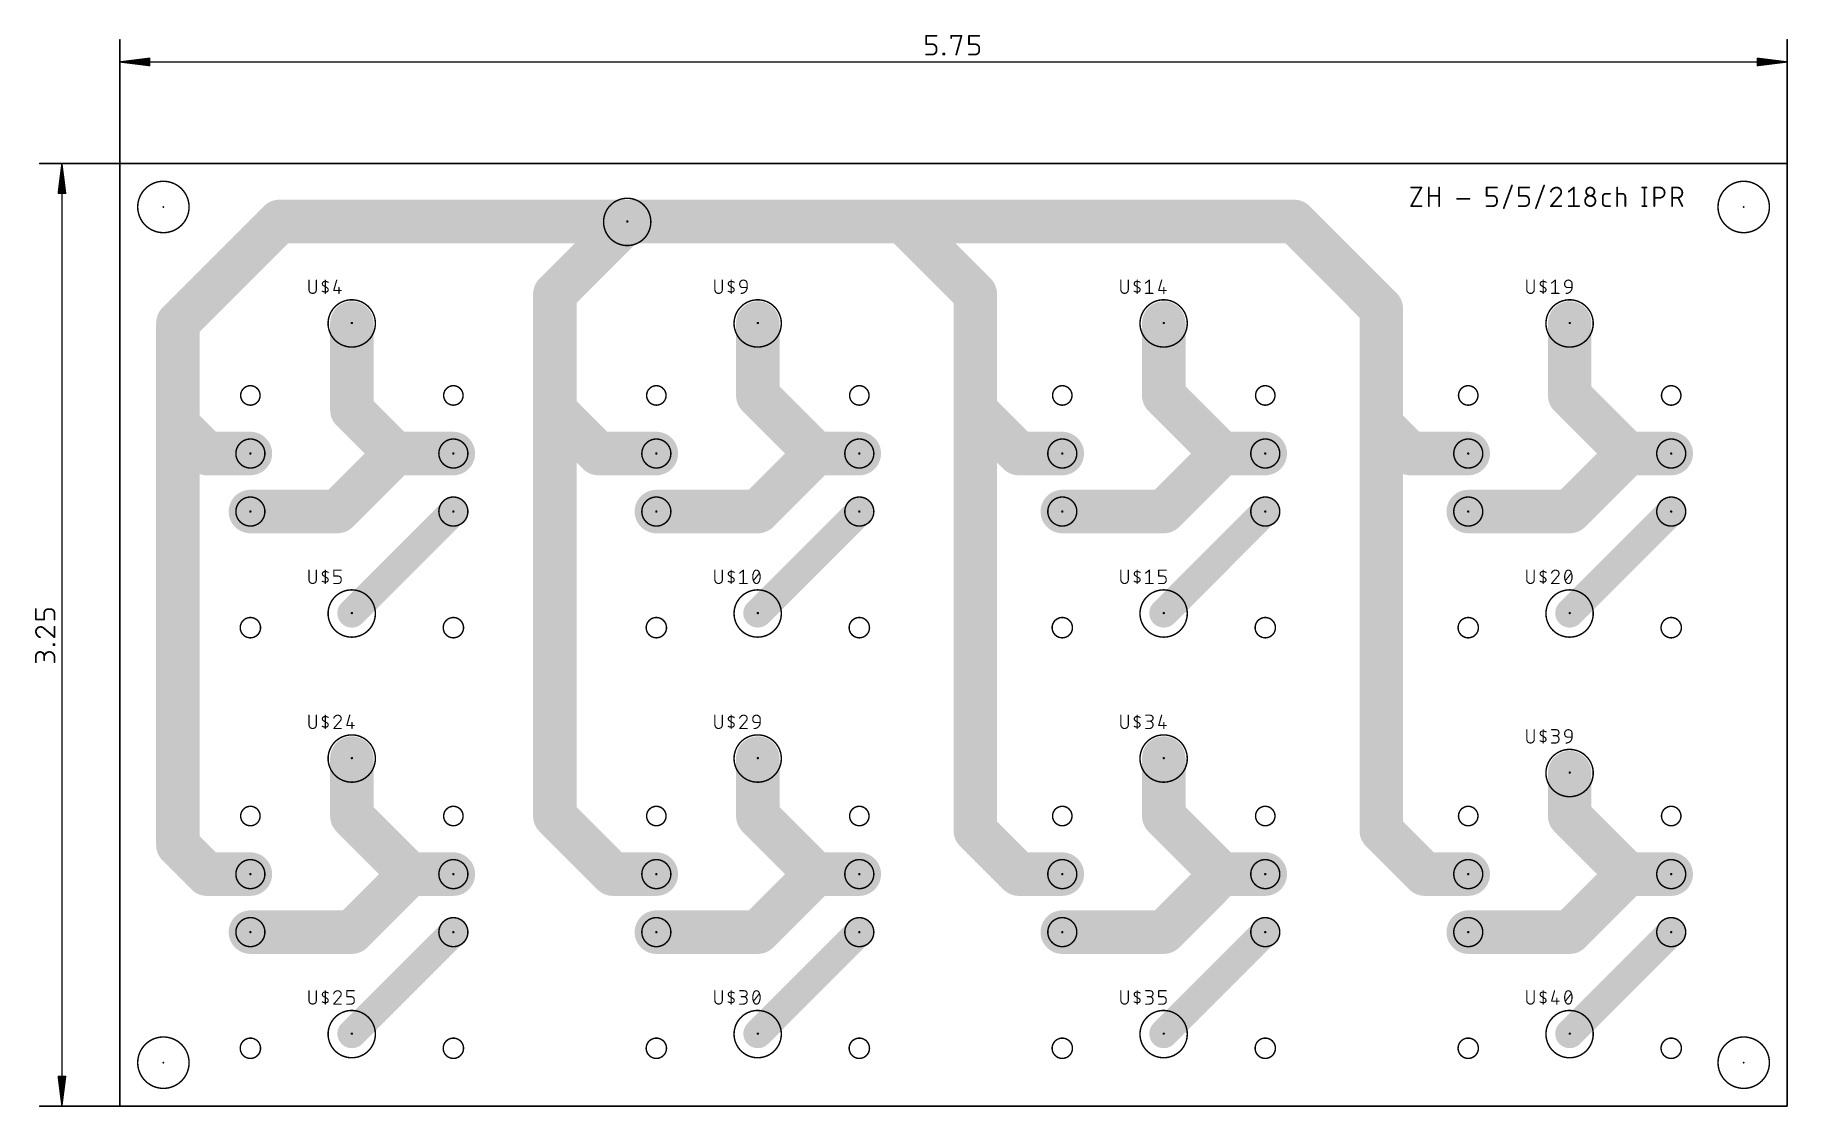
# Model space of a CAD drawing. Extents: x 3 to 156, y -1 to 93.
import ezdxf

# ---------------------------------------------------------------- set-up
doc = ezdxf.new("R2010")
doc.units = 0
for name, color, linetype in [('1', 12, 'CONTINUOUS'), ('17', 110, 'CONTINUOUS'), ('2', 41, 'CONTINUOUS'), ('20', 31, 'CONTINUOUS'), ('23', 53, 'CONTINUOUS'), ('25', 253, 'CONTINUOUS'), ('29', 253, 'CONTINUOUS'), ('30', 253, 'CONTINUOUS'), ('44', 253, 'CONTINUOUS')]:
    doc.layers.add(name, color=color, linetype=linetype)

# ---------------------------------------------------------------- blocks, each defined once
blk = doc.blocks.new('ROUNDP')
at = {"const_width": 0.5}
blk.add_lwpolyline([(0, -0.25, 1), (0, 0.25, 1), (0, -0.25)], format="xyb", dxfattribs=at)

msp = doc.modelspace()

# ---------------------------------------------------------------- linework, layer by layer
at = {"layer": '1'}
for points, const_width in [([(13.97, 75.22, 1), (13.97, 79.72, 1), (13.97, 75.22)], 0.127), ([(152.4, 75.22, 1), (152.4, 79.72, 1), (152.4, 75.22)], 0.127), ([(54.5846, 78.232, 326.0155), (54.61, 78.232)], 0.127), ([(54.6102, 78.2637, 1), (54.6098, 78.2003)], 0.0635), ([(54.5848, 78.2003, 1), (54.5844, 78.2637)], 0.0635), ([(30.4546, 69.342, 326.0155), (30.48, 69.342)], 0.127), ([(30.4802, 69.3737, 1), (30.4798, 69.3103)], 0.0635), ([(30.4548, 69.3103, 1), (30.4544, 69.3737)], 0.0635), ([(66.0146, 69.342, 326.0155), (66.04, 69.342)], 0.127), ([(66.0402, 69.3737, 1), (66.0398, 69.3103)], 0.0635), ([(66.0148, 69.3103, 1), (66.0144, 69.3737)], 0.0635), ([(101.5746, 69.342, 326.0155), (101.6, 69.342)], 0.127), ([(101.6002, 69.3737, 1), (101.5998, 69.3103)], 0.0635), ([(101.5748, 69.3103, 1), (101.5744, 69.3737)], 0.0635), ([(137.1346, 69.342, 326.0155), (137.16, 69.342)], 0.127), ([(137.1602, 69.3737, 1), (137.1598, 69.3103)], 0.0635), ([(137.1348, 69.3103, 1), (137.1344, 69.3737)], 0.0635), ([(21.59, 60.1167, 1), (21.59, 61.8185, 1), (21.59, 60.1167)], 0.127), ([(39.37, 60.1167, 1), (39.37, 61.8185, 1), (39.37, 60.1167)], 0.127), ([(57.15, 60.1167, 1), (57.15, 61.8185, 1), (57.15, 60.1167)], 0.127), ([(74.93, 60.1167, 1), (74.93, 61.8185, 1), (74.93, 60.1167)], 0.127), ([(92.71, 60.1167, 1), (92.71, 61.8185, 1), (92.71, 60.1167)], 0.127), ([(110.49, 60.1167, 1), (110.49, 61.8185, 1), (110.49, 60.1167)], 0.127), ([(128.27, 60.1167, 1), (128.27, 61.8185, 1), (128.27, 60.1167)], 0.127), ([(146.05, 60.1167, 1), (146.05, 61.8185, 1), (146.05, 60.1167)], 0.127), ([(21.59, 54.61, 1), (21.59, 57.15, 1), (21.59, 54.61)], 0.127), ([(39.37, 54.61, 1), (39.37, 57.15, 1), (39.37, 54.61)], 0.127), ([(57.15, 54.61, 1), (57.15, 57.15, 1), (57.15, 54.61)], 0.127), ([(74.93, 54.61, 1), (74.93, 57.15, 1), (74.93, 54.61)], 0.127), ([(92.71, 54.61, 1), (92.71, 57.15, 1), (92.71, 54.61)], 0.127), ([(110.49, 54.61, 1), (110.49, 57.15, 1), (110.49, 54.61)], 0.127), ([(128.27, 54.61, 1), (128.27, 57.15, 1), (128.27, 54.61)], 0.127), ([(146.05, 54.61, 1), (146.05, 57.15, 1), (146.05, 54.61)], 0.127), ([(21.59, 49.53, 1), (21.59, 52.07, 1), (21.59, 49.53)], 0.127), ([(39.37, 49.53, 1), (39.37, 52.07, 1), (39.37, 49.53)], 0.127), ([(57.15, 49.53, 1), (57.15, 52.07, 1), (57.15, 49.53)], 0.127), ([(74.93, 49.53, 1), (74.93, 52.07, 1), (74.93, 49.53)], 0.127), ([(92.71, 49.53, 1), (92.71, 52.07, 1), (92.71, 49.53)], 0.127), ([(110.49, 49.53, 1), (110.49, 52.07, 1), (110.49, 49.53)], 0.127), ([(128.27, 49.53, 1), (128.27, 52.07, 1), (128.27, 49.53)], 0.127), ([(146.05, 49.53, 1), (146.05, 52.07, 1), (146.05, 49.53)], 0.127), ([(30.4546, 43.942, 326.0155), (30.48, 43.942)], 0.127), ([(30.4802, 43.9737, 1), (30.4798, 43.9103)], 0.0635), ([(30.4548, 43.9103, 1), (30.4544, 43.9737)], 0.0635), ([(66.0146, 43.942, 326.0155), (66.04, 43.942)], 0.127), ([(66.0402, 43.9737, 1), (66.0398, 43.9103)], 0.0635), ([(66.0148, 43.9103, 1), (66.0144, 43.9737)], 0.0635), ([(101.5746, 43.942, 326.0155), (101.6, 43.942)], 0.127), ([(101.6002, 43.9737, 1), (101.5998, 43.9103)], 0.0635), ([(101.5748, 43.9103, 1), (101.5744, 43.9737)], 0.0635), ([(137.1346, 43.942, 326.0155), (137.16, 43.942)], 0.127), ([(137.1602, 43.9737, 1), (137.1598, 43.9103)], 0.0635), ([(137.1348, 43.9103, 1), (137.1344, 43.9737)], 0.0635), ([(21.59, 39.7434, 1), (21.59, 41.5214, 1), (21.59, 39.7434)], 0.127), ([(39.37, 39.7434, 1), (39.37, 41.5214, 1), (39.37, 39.7434)], 0.127), ([(57.15, 39.7434, 1), (57.15, 41.5214, 1), (57.15, 39.7434)], 0.127), ([(74.93, 39.7434, 1), (74.93, 41.5214, 1), (74.93, 39.7434)], 0.127), ([(92.71, 39.7434, 1), (92.71, 41.5214, 1), (92.71, 39.7434)], 0.127), ([(110.49, 39.7434, 1), (110.49, 41.5214, 1), (110.49, 39.7434)], 0.127), ([(128.27, 39.7434, 1), (128.27, 41.5214, 1), (128.27, 39.7434)], 0.127), ([(146.05, 39.7434, 1), (146.05, 41.5214, 1), (146.05, 39.7434)], 0.127), ([(30.4546, 31.242, 326.0155), (30.48, 31.242)], 0.127), ([(30.4802, 31.2737, 1), (30.4798, 31.2103)], 0.0635), ([(30.4548, 31.2103, 1), (30.4544, 31.2737)], 0.0635), ([(66.0146, 31.242, 326.0155), (66.04, 31.242)], 0.127), ([(66.0402, 31.2737, 1), (66.0398, 31.2103)], 0.0635), ([(66.0148, 31.2103, 1), (66.0144, 31.2737)], 0.0635), ([(101.5746, 31.242, 326.0155), (101.6, 31.242)], 0.127), ([(101.6002, 31.2737, 1), (101.5998, 31.2103)], 0.0635), ([(101.5748, 31.2103, 1), (101.5744, 31.2737)], 0.0635), ([(137.1346, 29.972, 326.0155), (137.16, 29.972)], 0.127), ([(137.1602, 30.0037, 1), (137.1598, 29.9403)], 0.0635), ([(137.1348, 29.9403, 1), (137.1344, 30.0037)], 0.0635), ([(21.59, 23.2867, 1), (21.59, 24.9885, 1), (21.59, 23.2867)], 0.127), ([(39.37, 23.2867, 1), (39.37, 24.9885, 1), (39.37, 23.2867)], 0.127), ([(57.15, 23.2867, 1), (57.15, 24.9885, 1), (57.15, 23.2867)], 0.127), ([(74.93, 23.2867, 1), (74.93, 24.9885, 1), (74.93, 23.2867)], 0.127), ([(92.71, 23.2867, 1), (92.71, 24.9885, 1), (92.71, 23.2867)], 0.127), ([(110.49, 23.2867, 1), (110.49, 24.9885, 1), (110.49, 23.2867)], 0.127), ([(128.27, 23.2867, 1), (128.27, 24.9885, 1), (128.27, 23.2867)], 0.127), ([(146.05, 23.2867, 1), (146.05, 24.9885, 1), (146.05, 23.2867)], 0.127), ([(21.59, 17.78, 1), (21.59, 20.32, 1), (21.59, 17.78)], 0.127), ([(39.37, 17.78, 1), (39.37, 20.32, 1), (39.37, 17.78)], 0.127), ([(57.15, 17.78, 1), (57.15, 20.32, 1), (57.15, 17.78)], 0.127), ([(74.93, 17.78, 1), (74.93, 20.32, 1), (74.93, 17.78)], 0.127), ([(92.71, 17.78, 1), (92.71, 20.32, 1), (92.71, 17.78)], 0.127), ([(110.49, 17.78, 1), (110.49, 20.32, 1), (110.49, 17.78)], 0.127), ([(128.27, 17.78, 1), (128.27, 20.32, 1), (128.27, 17.78)], 0.127), ([(146.05, 17.78, 1), (146.05, 20.32, 1), (146.05, 17.78)], 0.127), ([(21.59, 12.7, 1), (21.59, 15.24, 1), (21.59, 12.7)], 0.127), ([(39.37, 12.7, 1), (39.37, 15.24, 1), (39.37, 12.7)], 0.127), ([(57.15, 12.7, 1), (57.15, 15.24, 1), (57.15, 12.7)], 0.127), ([(74.93, 12.7, 1), (74.93, 15.24, 1), (74.93, 12.7)], 0.127), ([(92.71, 12.7, 1), (92.71, 15.24, 1), (92.71, 12.7)], 0.127), ([(110.49, 12.7, 1), (110.49, 15.24, 1), (110.49, 12.7)], 0.127), ([(128.27, 12.7, 1), (128.27, 15.24, 1), (128.27, 12.7)], 0.127), ([(146.05, 12.7, 1), (146.05, 15.24, 1), (146.05, 12.7)], 0.127), ([(30.4546, 7.112, 326.0155), (30.48, 7.112)], 0.127), ([(30.4802, 7.1437, 1), (30.4798, 7.0803)], 0.0635), ([(30.4548, 7.0803, 1), (30.4544, 7.1437)], 0.0635), ([(66.0146, 7.112, 326.0155), (66.04, 7.112)], 0.127), ([(66.0402, 7.1437, 1), (66.0398, 7.0803)], 0.0635), ([(66.0148, 7.0803, 1), (66.0144, 7.1437)], 0.0635), ([(101.5746, 7.112, 326.0155), (101.6, 7.112)], 0.127), ([(101.6002, 7.1437, 1), (101.5998, 7.0803)], 0.0635), ([(101.5748, 7.0803, 1), (101.5744, 7.1437)], 0.0635), ([(137.1346, 7.112, 326.0155), (137.16, 7.112)], 0.127), ([(137.1602, 7.1437, 1), (137.1598, 7.0803)], 0.0635), ([(137.1348, 7.0803, 1), (137.1344, 7.1437)], 0.0635), ([(13.97, 0.29, 1), (13.97, 4.79, 1), (13.97, 0.29)], 0.127), ([(21.59, 2.9134, 1), (21.59, 4.6914, 1), (21.59, 2.9134)], 0.127), ([(39.37, 2.9134, 1), (39.37, 4.6914, 1), (39.37, 2.9134)], 0.127), ([(57.15, 2.9134, 1), (57.15, 4.6914, 1), (57.15, 2.9134)], 0.127), ([(74.93, 2.9134, 1), (74.93, 4.6914, 1), (74.93, 2.9134)], 0.127), ([(92.71, 2.9134, 1), (92.71, 4.6914, 1), (92.71, 2.9134)], 0.127), ([(110.49, 2.9134, 1), (110.49, 4.6914, 1), (110.49, 2.9134)], 0.127), ([(128.27, 2.9134, 1), (128.27, 4.6914, 1), (128.27, 2.9134)], 0.127), ([(146.05, 2.9134, 1), (146.05, 4.6914, 1), (146.05, 2.9134)], 0.127), ([(152.4, 0.29, 1), (152.4, 4.79, 1), (152.4, 0.29)], 0.127)]:
    msp.add_lwpolyline(points, format="xyb", dxfattribs=dict(at, const_width=const_width))
at = {"layer": '2'}
for points, const_width in [([(10.16, 81.28), (10.16, 92.12)], 0.13), ([(80.7843, 91.7238), (80.7843, 92.4463)], 0.1524), ([(80.7843, 92.4463), (81.6874, 92.4463)], 0.1524), ([(82.9726, 92.2657), (82.9726, 92.4463)], 0.1524), ([(82.9726, 92.4463), (83.8758, 92.4463)], 0.1524), ([(83.8758, 92.4463), (83.4242, 90.8207)], 0.1524), ([(84.5358, 91.7238), (84.5358, 92.4463)], 0.1524), ([(84.5358, 92.4463), (85.4389, 92.4463)], 0.1524), ([(156.21, 81.28), (156.21, 92.12)], 0.13), ([(81.3261, 91.7238), (80.7843, 91.7238)], 0.1524), ([(80.7843, 90.8207), (81.3261, 90.8207)], 0.1524), ([(81.6874, 91.1819), (81.6874, 91.3626)], 0.1524), ([(82.2849, 90.8207), (82.2849, 90.911)], 0.1524), ([(82.2849, 90.911), (82.3752, 90.911)], 0.1524), ([(82.3752, 90.8207), (82.2849, 90.8207)], 0.1524), ([(82.3752, 90.911), (82.3752, 90.8207)], 0.1524), ([(85.0776, 91.7238), (84.5358, 91.7238)], 0.1524), ([(84.5358, 90.8207), (85.0776, 90.8207)], 0.1524), ([(85.4389, 91.1819), (85.4389, 91.3626)], 0.1524), ([(10.225, 90.17), (12.76, 90.4892)], 0.13), ([(10.225, 90.17), (12.76, 90.43)], 0.13), ([(10.225, 90.17), (12.76, 90.3)], 0.13), ([(156.145, 90.17), (10.225, 90.17)], 0.13), ([(12.76, 89.8508), (10.225, 90.17)], 0.13), ([(12.76, 90.04), (10.225, 90.17)], 0.13), ([(12.76, 89.91), (10.225, 90.17)], 0.13), ([(12.76, 90.4892), (12.76, 89.8508)], 0.13), ([(156.145, 90.17), (153.61, 90.4892)], 0.13), ([(153.61, 90.4892), (153.61, 89.8508)], 0.13), ([(156.145, 90.17), (153.61, 90.43)], 0.13), ([(156.145, 90.17), (153.61, 90.3)], 0.13), ([(153.61, 89.8508), (156.145, 90.17)], 0.13), ([(153.61, 90.04), (156.145, 90.17)], 0.13), ([(153.61, 89.91), (156.145, 90.17)], 0.13), ([(10.16, 81.28), (3.13, 81.28)], 0.13), ([(5.08, 81.215), (4.7608, 78.68)], 0.13), ([(5.08, 81.215), (4.82, 78.68)], 0.13), ([(5.08, 81.215), (4.95, 78.68)], 0.13), ([(5.08, 81.215), (5.08, -1.205)], 0.13), ([(5.3992, 78.68), (5.08, 81.215)], 0.13), ([(5.21, 78.68), (5.08, 81.215)], 0.13), ([(5.34, 78.68), (5.08, 81.215)], 0.13), ([(4.7608, 78.68), (5.3992, 78.68)], 0.13), ([(123.2662, 79.1718), (124.1693, 79.1718)], 0.1524), ([(124.1693, 79.1718), (123.2662, 77.5462)], 0.1524), ([(124.8293, 77.5462), (124.8293, 79.1718)], 0.1524), ([(124.8293, 78.4493), (125.7324, 78.4493)], 0.1524), ([(125.7324, 79.1718), (125.7324, 77.5462)], 0.1524), ([(129.8834, 78.4493), (129.8834, 79.1718)], 0.1524), ([(129.8834, 79.1718), (130.7865, 79.1718)], 0.1524), ([(130.4253, 78.4493), (129.8834, 78.4493)], 0.1524), ([(131.3805, 77.3656), (132.103, 79.3524)], 0.1524), ([(132.697, 78.4493), (132.697, 79.1718)], 0.1524), ([(132.697, 79.1718), (133.6001, 79.1718)], 0.1524), ([(133.2389, 78.4493), (132.697, 78.4493)], 0.1524), ([(134.1942, 77.3656), (134.9166, 79.3524)], 0.1524), ([(136.2783, 78.4493), (135.5106, 77.5462)], 0.1524), ([(137.0738, 78.8106), (137.5253, 79.1718)], 0.1524), ([(137.5253, 79.1718), (137.5253, 77.5462)], 0.1524), ([(140.0572, 77.8171), (140.0572, 78.359)], 0.1524), ([(140.3281, 78.6299), (140.6894, 78.6299)], 0.1524), ([(141.3059, 77.5462), (141.3059, 79.1718)], 0.1524), ([(141.3059, 78.6299), (141.7575, 78.6299)], 0.1524), ([(142.0284, 78.359), (142.0284, 77.5462)], 0.1524), ([(143.5186, 79.1718), (143.8798, 79.1718)], 0.1524), ([(143.6992, 79.1718), (143.6992, 77.5462)], 0.1524), ([(144.5714, 77.5462), (144.5714, 79.1718)], 0.1524), ([(144.5714, 79.1718), (145.0229, 79.1718)], 0.1524), ([(145.0229, 78.2687), (144.5714, 78.2687)], 0.1524), ([(146.1226, 77.5462), (146.1226, 79.1718)], 0.1524), ([(146.1226, 79.1718), (146.5741, 79.1718)], 0.1524), ([(146.5741, 78.2687), (146.1226, 78.2687)], 0.1524), ([(147.0257, 77.5462), (146.6644, 78.2687)], 0.1524), ([(15.24, 67.31), (24.13, 76.2)], 3.81), ([(24.13, 76.2), (54.61, 76.2)], 3.81), ([(48.26, 69.85), (54.61, 76.2)], 3.81), ([(78.74, 76.2), (54.61, 76.2)], 3.81), ([(85.09, 69.85), (78.74, 76.2)], 3.81), ([(113.03, 76.2), (78.74, 76.2)], 3.81), ([(120.65, 68.58), (113.03, 76.2)], 3.81), ([(123.2662, 77.5462), (124.1693, 77.5462)], 0.1524), ([(127.2921, 78.1784), (128.3758, 78.1784)], 0.1524), ([(129.8834, 77.5462), (130.4253, 77.5462)], 0.1524), ([(130.7865, 77.9074), (130.7865, 78.0881)], 0.1524), ([(132.697, 77.5462), (133.2389, 77.5462)], 0.1524), ([(133.6001, 77.9074), (133.6001, 78.0881)], 0.1524), ([(135.5106, 77.5462), (136.4138, 77.5462)], 0.1524), ([(137.0738, 77.5462), (137.9769, 77.5462)], 0.1524), ([(140.6894, 77.5462), (140.3281, 77.5462)], 0.1524), ([(143.5186, 77.5462), (143.8798, 77.5462)], 0.1524), ([(48.26, 59.69), (48.26, 69.85)], 3.81), ([(85.09, 59.69), (85.09, 69.85)], 3.81), ([(15.24, 67.31), (15.24, 58.42)], 3.81), ([(30.48, 67.31), (30.48, 59.69)], 3.81), ([(66.04, 67.31), (66.04, 60.96)], 3.81), ([(101.6, 60.96), (101.6, 67.31)], 3.81), ([(120.65, 58.42), (120.65, 68.58)], 3.81), ([(137.16, 60.96), (137.16, 67.31)], 3.81), ([(30.48, 59.69), (34.29, 55.88)], 3.81), ([(52.07, 55.88), (48.26, 59.69)], 3.81), ([(48.26, 24.13), (48.26, 59.69)], 3.81), ([(66.04, 60.96), (71.12, 55.88)], 3.81), ([(88.9, 55.88), (85.09, 59.69)], 3.81), ([(85.09, 22.86), (85.09, 59.69)], 3.81), ([(106.68, 55.88), (101.6, 60.96)], 3.81), ([(142.24, 55.88), (137.16, 60.96)], 3.81), ([(17.78, 55.88), (15.24, 58.42)], 3.81), ([(15.24, 58.42), (15.24, 21.59)], 3.81), ([(123.19, 55.88), (120.65, 58.42)], 3.81), ([(120.65, 22.86), (120.65, 58.42)], 3.81), ([(21.59, 55.88), (17.78, 55.88)], 3.81), ([(29.21, 50.8), (34.29, 55.88)], 3.81), ([(39.37, 55.88), (34.29, 55.88)], 3.81), ([(57.15, 55.88), (52.07, 55.88)], 3.81), ([(66.04, 50.8), (71.12, 55.88)], 3.81), ([(71.12, 55.88), (74.93, 55.88)], 3.81), ([(92.71, 55.88), (88.9, 55.88)], 3.81), ([(101.6, 50.8), (106.68, 55.88)], 3.81), ([(110.49, 55.88), (106.68, 55.88)], 3.81), ([(128.27, 55.88), (123.19, 55.88)], 3.81), ([(137.16, 50.8), (142.24, 55.88)], 3.81), ([(146.05, 55.88), (142.24, 55.88)], 3.81), ([(21.59, 50.8), (29.21, 50.8)], 3.81), ([(57.15, 50.8), (66.04, 50.8)], 3.81), ([(92.71, 50.8), (101.6, 50.8)], 3.81), ([(128.27, 50.8), (137.16, 50.8)], 3.81), ([(30.48, 41.91), (39.37, 50.8)], 2.54), ([(66.04, 41.91), (74.93, 50.8)], 2.54), ([(101.6, 41.91), (110.49, 50.8)], 2.54), ([(137.16, 41.91), (146.05, 50.8)], 2.54), ([(2.8037, 41.3558), (2.8037, 42.2589)], 0.1524), ([(3.5262, 41.8976), (3.5262, 41.3558)], 0.1524), ([(4.0681, 42.2589), (3.8874, 42.2589)], 0.1524), ([(4.4293, 41.3558), (4.4293, 41.8976)], 0.1524), ([(3.5262, 41.3558), (2.8037, 41.3558)], 0.1524), ([(3.5262, 40.5603), (4.4293, 39.7926)], 0.1524), ([(4.4293, 39.7926), (4.4293, 40.6958)], 0.1524), ([(4.339, 39.1049), (4.339, 39.1952)], 0.1524), ([(4.339, 39.1952), (4.4293, 39.1952)], 0.1524), ([(4.4293, 39.1049), (4.339, 39.1049)], 0.1524), ([(4.4293, 39.1952), (4.4293, 39.1049)], 0.1524), ([(2.8037, 37.6043), (2.8037, 38.1461)], 0.1524), ([(3.5262, 38.1461), (3.5262, 37.7849)], 0.1524), ([(4.4293, 37.6043), (4.4293, 38.0558)], 0.1524), ([(30.48, 24.13), (30.48, 29.21)], 3.81), ([(66.04, 24.13), (66.04, 29.21)], 3.81), ([(101.6, 24.13), (101.6, 29.21)], 3.81), ([(137.16, 24.13), (137.16, 27.94)], 3.81), ([(35.56, 19.05), (30.48, 24.13)], 3.81), ([(53.34, 19.05), (48.26, 24.13)], 3.81), ([(71.12, 19.05), (66.04, 24.13)], 3.81), ([(88.9, 19.05), (85.09, 22.86)], 3.81), ([(106.68, 19.05), (101.6, 24.13)], 3.81), ([(124.46, 19.05), (120.65, 22.86)], 3.81), ([(142.24, 19.05), (137.16, 24.13)], 3.81), ([(15.24, 21.59), (17.78, 19.05)], 3.81), ([(17.78, 19.05), (21.59, 19.05)], 3.81), ([(30.48, 13.97), (35.56, 19.05)], 3.81), ([(39.37, 19.05), (35.56, 19.05)], 3.81), ([(57.15, 19.05), (53.34, 19.05)], 3.81), ([(66.04, 13.97), (71.12, 19.05)], 3.81), ([(74.93, 19.05), (71.12, 19.05)], 3.81), ([(92.71, 19.05), (88.9, 19.05)], 3.81), ([(101.6, 13.97), (106.68, 19.05)], 3.81), ([(110.49, 19.05), (106.68, 19.05)], 3.81), ([(128.27, 19.05), (124.46, 19.05)], 3.81), ([(137.16, 13.97), (142.24, 19.05)], 3.81), ([(146.05, 19.05), (142.24, 19.05)], 3.81), ([(21.59, 13.97), (30.48, 13.97)], 3.81), ([(57.15, 13.97), (66.04, 13.97)], 3.81), ([(92.71, 13.97), (101.6, 13.97)], 3.81), ([(128.27, 13.97), (137.16, 13.97)], 3.81), ([(30.48, 5.08), (39.37, 13.97)], 2.54), ([(66.04, 5.08), (74.93, 13.97)], 2.54), ([(101.6, 5.08), (110.49, 13.97)], 2.54), ([(137.16, 5.08), (146.05, 13.97)], 2.54), ([(5.08, -1.205), (4.7608, 1.33)], 0.13), ([(4.7608, 1.33), (5.3992, 1.33)], 0.13), ([(5.08, -1.205), (4.82, 1.33)], 0.13), ([(5.08, -1.205), (4.95, 1.33)], 0.13), ([(5.3992, 1.33), (5.08, -1.205)], 0.13), ([(5.21, 1.33), (5.08, -1.205)], 0.13), ([(5.34, 1.33), (5.08, -1.205)], 0.13), ([(10.16, -1.27), (3.13, -1.27)], 0.13)]:
    msp.add_lwpolyline(points, dxfattribs=dict(at, const_width=const_width))
for points, const_width in [([(10.1925, 92.12, 1), (10.1275, 92.12)], 0.065), ([(80.8224, 92.4463, 1), (80.7462, 92.4463)], 0.0762), ([(80.7843, 92.4844, 1), (80.7843, 92.4082)], 0.0762), ([(81.6874, 92.4082, 1), (81.6874, 92.4844)], 0.0762), ([(83.0107, 92.4463, 1), (82.9345, 92.4463)], 0.0762), ([(82.9726, 92.4844, 1), (82.9726, 92.4082)], 0.0762), ([(82.9345, 92.2657, 1), (83.0107, 92.2657)], 0.0762), ([(83.9125, 92.4361, 1), (83.839, 92.4565)], 0.0762), ([(83.8758, 92.4082, 1), (83.8758, 92.4844)], 0.0762), ([(84.5739, 92.4463, 1), (84.4977, 92.4463)], 0.0762), ([(84.5358, 92.4844, 1), (84.5358, 92.4082)], 0.0762), ([(85.4389, 92.4082, 1), (85.4389, 92.4844)], 0.0762), ([(156.2425, 92.12, 1), (156.1775, 92.12)], 0.065), ([(80.7843, 91.7619, 1), (80.7843, 91.6857)], 0.0762), ([(80.7462, 91.7238, 1), (80.8224, 91.7238)], 0.0762), ([(80.7843, 90.8588, 1), (80.7843, 90.7826)], 0.0762), ([(81.6874, 91.3626, 0.4142), (81.3261, 91.7238)], 0.1524), ([(81.3261, 91.7619, 1), (81.3261, 91.6857)], 0.0762), ([(81.3261, 90.8207, 0.4142), (81.6874, 91.1819)], 0.1524), ([(81.3261, 90.8588, 1), (81.3261, 90.7826)], 0.0762), ([(81.3261, 91.6857, 1), (81.3261, 91.7619)], 0.0762), ([(81.3261, 90.7826, 1), (81.3261, 90.8588)], 0.0762), ([(81.7255, 91.3626, 1), (81.6493, 91.3626)], 0.0762), ([(81.6493, 91.3626, 1), (81.7255, 91.3626)], 0.0762), ([(81.7255, 91.1819, 1), (81.6493, 91.1819)], 0.0762), ([(81.6493, 91.1819, 1), (81.7255, 91.1819)], 0.0762), ([(82.323, 90.911, 1), (82.2468, 90.911)], 0.0762), ([(82.2849, 90.9491, 1), (82.2849, 90.8729)], 0.0762), ([(82.2849, 90.8588, 1), (82.2849, 90.7826)], 0.0762), ([(82.2468, 90.8207, 1), (82.323, 90.8207)], 0.0762), ([(82.4133, 90.911, 1), (82.3371, 90.911)], 0.0762), ([(82.3371, 90.8207, 1), (82.4133, 90.8207)], 0.0762), ([(82.3752, 90.8729, 1), (82.3752, 90.9491)], 0.0762), ([(82.3752, 90.7826, 1), (82.3752, 90.8588)], 0.0762), ([(83.3875, 90.8309, 1), (83.4609, 90.8105)], 0.0762), ([(84.5358, 91.7619, 1), (84.5358, 91.6857)], 0.0762), ([(84.4977, 91.7238, 1), (84.5739, 91.7238)], 0.0762), ([(84.5358, 90.8588, 1), (84.5358, 90.7826)], 0.0762), ([(85.4389, 91.3626, 0.4142), (85.0776, 91.7238)], 0.1524), ([(85.0776, 91.7619, 1), (85.0776, 91.6857)], 0.0762), ([(85.0776, 90.8207, 0.4142), (85.4389, 91.1819)], 0.1524), ([(85.0776, 90.8588, 1), (85.0776, 90.7826)], 0.0762), ([(85.0776, 91.6857, 1), (85.0776, 91.7619)], 0.0762), ([(85.0776, 90.7826, 1), (85.0776, 90.8588)], 0.0762), ([(85.477, 91.3626, 1), (85.4008, 91.3626)], 0.0762), ([(85.4008, 91.3626, 1), (85.477, 91.3626)], 0.0762), ([(85.477, 91.1819, 1), (85.4008, 91.1819)], 0.0762), ([(85.4008, 91.1819, 1), (85.477, 91.1819)], 0.0762), ([(10.225, 90.2025, 1), (10.225, 90.1375)], 0.065), ([(10.2291, 90.2022, 1), (10.2209, 90.1378)], 0.065), ([(10.2233, 90.2025, 1), (10.2267, 90.1375)], 0.065), ([(10.2267, 90.2025, 1), (10.2233, 90.1375)], 0.065), ([(10.2283, 90.2023, 1), (10.2217, 90.1377)], 0.065), ([(10.2217, 90.2023, 1), (10.2283, 90.1377)], 0.065), ([(10.2209, 90.2022, 1), (10.2291, 90.1378)], 0.065), ([(12.7925, 90.4892, 1), (12.7275, 90.4892)], 0.065), ([(12.7275, 89.8508, 1), (12.7925, 89.8508)], 0.065), ([(12.7641, 90.457, 1), (12.7559, 90.5215)], 0.065), ([(12.7559, 89.8185, 1), (12.7641, 89.883)], 0.065), ([(12.7633, 90.3977, 1), (12.7567, 90.4623)], 0.065), ([(12.7567, 89.8777, 1), (12.7633, 89.9423)], 0.065), ([(12.7617, 90.2675, 1), (12.7583, 90.3325)], 0.065), ([(12.7583, 90.0075, 1), (12.7617, 90.0725)], 0.065), ([(153.6141, 90.5215, 1), (153.6059, 90.457)], 0.065), ([(153.6425, 90.4892, 1), (153.5775, 90.4892)], 0.065), ([(153.6133, 90.4623, 1), (153.6067, 90.3977)], 0.065), ([(153.6117, 90.3325, 1), (153.6083, 90.2675)], 0.065), ([(153.6083, 90.0725, 1), (153.6117, 90.0075)], 0.065), ([(153.6067, 89.9423, 1), (153.6133, 89.8777)], 0.065), ([(153.6059, 89.883, 1), (153.6141, 89.8185)], 0.065), ([(153.5775, 89.8508, 1), (153.6425, 89.8508)], 0.065), ([(156.1491, 90.1378, 1), (156.1409, 90.2022)], 0.065), ([(156.1409, 90.1378, 1), (156.1491, 90.2022)], 0.065), ([(156.1483, 90.1377, 1), (156.1417, 90.2023)], 0.065), ([(156.1417, 90.1377, 1), (156.1483, 90.2023)], 0.065), ([(156.1433, 90.1375, 1), (156.1467, 90.2025)], 0.065), ([(156.1467, 90.1375, 1), (156.1433, 90.2025)], 0.065), ([(156.145, 90.1375, 1), (156.145, 90.2025)], 0.065), ([(3.13, 81.3125, 1), (3.13, 81.2475)], 0.065), ([(5.1125, 81.215, 1), (5.0475, 81.215)], 0.065), ([(5.1122, 81.2191, 1), (5.0478, 81.2109)], 0.065), ([(5.1125, 81.2133, 1), (5.0475, 81.2167)], 0.065), ([(5.1125, 81.2167, 1), (5.0475, 81.2133)], 0.065), ([(5.1123, 81.2183, 1), (5.0477, 81.2117)], 0.065), ([(5.1123, 81.2117, 1), (5.0477, 81.2183)], 0.065), ([(5.1122, 81.2109, 1), (5.0478, 81.2191)], 0.065), ([(10.1275, 81.28, 1), (10.1925, 81.28)], 0.065), ([(10.16, 81.2475, 1), (10.16, 81.3125)], 0.065), ([(156.1775, 81.28, 1), (156.2425, 81.28)], 0.065), ([(4.7285, 78.6841, 1), (4.793, 78.6759)], 0.065), ([(4.7608, 78.7125, 1), (4.7608, 78.6475)], 0.065), ([(4.7877, 78.6833, 1), (4.8523, 78.6767)], 0.065), ([(4.9175, 78.6817, 1), (4.9825, 78.6783)], 0.065), ([(5.1775, 78.6783, 1), (5.2425, 78.6817)], 0.065), ([(5.3077, 78.6767, 1), (5.3723, 78.6833)], 0.065), ([(5.367, 78.6759, 1), (5.4315, 78.6841)], 0.065), ([(5.3992, 78.6475, 1), (5.3992, 78.7125)], 0.065), ([(123.2662, 79.2099, 1), (123.2662, 79.1337)], 0.0762), ([(124.2026, 79.1533, 1), (124.136, 79.1903)], 0.0762), ([(124.1693, 79.1337, 1), (124.1693, 79.2099)], 0.0762), ([(124.8674, 79.1718, 1), (124.7912, 79.1718)], 0.0762), ([(124.8293, 78.4874, 1), (124.8293, 78.4112)], 0.0762), ([(125.7705, 79.1718, 1), (125.6943, 79.1718)], 0.0762), ([(125.7324, 78.4112, 1), (125.7324, 78.4874)], 0.0762), ([(129.9215, 79.1718, 1), (129.8453, 79.1718)], 0.0762), ([(129.8834, 79.2099, 1), (129.8834, 79.1337)], 0.0762), ([(129.8834, 78.4874, 1), (129.8834, 78.4112)], 0.0762), ([(129.8453, 78.4493, 1), (129.9215, 78.4493)], 0.0762), ([(130.7865, 78.0881, 0.4142), (130.4253, 78.4493)], 0.1524), ([(130.4253, 78.4874, 1), (130.4253, 78.4112)], 0.0762), ([(130.4253, 78.4112, 1), (130.4253, 78.4874)], 0.0762), ([(130.7865, 79.1337, 1), (130.7865, 79.2099)], 0.0762), ([(132.1388, 79.3394, 1), (132.0672, 79.3654)], 0.0762), ([(132.7351, 79.1718, 1), (132.6589, 79.1718)], 0.0762), ([(132.697, 79.2099, 1), (132.697, 79.1337)], 0.0762), ([(132.697, 78.4874, 1), (132.697, 78.4112)], 0.0762), ([(132.6589, 78.4493, 1), (132.7351, 78.4493)], 0.0762), ([(133.6001, 78.0881, 0.4142), (133.2389, 78.4493)], 0.1524), ([(133.2389, 78.4874, 1), (133.2389, 78.4112)], 0.0762), ([(133.2389, 78.4112, 1), (133.2389, 78.4874)], 0.0762), ([(133.6001, 79.1337, 1), (133.6001, 79.2099)], 0.0762), ([(134.9524, 79.3394, 1), (134.8808, 79.3654)], 0.0762), ([(136.0074, 79.1718, 0.3252), (135.5106, 78.8106)], 0.1524), ([(135.4744, 78.8223, 1), (135.5469, 78.7988)], 0.0762), ([(136.4138, 78.7654, 0.4142), (136.0074, 79.1718)], 0.1524), ([(136.0074, 79.2099, 1), (136.0074, 79.1337)], 0.0762), ([(136.0074, 79.1337, 1), (136.0074, 79.2099)], 0.0762), ([(136.2783, 78.4493, 0.2053), (136.4138, 78.7654)], 0.1524), ([(136.252, 78.4769, 1), (136.3046, 78.4217)], 0.0762), ([(136.3073, 78.4246, 1), (136.2493, 78.474)], 0.0762), ([(136.4519, 78.7654, 1), (136.3757, 78.7654)], 0.0762), ([(136.3757, 78.7654, 1), (136.4519, 78.7654)], 0.0762), ([(137.05, 78.8403, 1), (137.0976, 78.7808)], 0.0762), ([(137.5634, 79.1718, 1), (137.4872, 79.1718)], 0.0762), ([(137.5491, 79.142, 1), (137.5015, 79.2016)], 0.0762), ([(139.4093, 77.9978, 1), (138.5062, 77.9978)], 0.1524), ([(139.319, 78.8106, 1), (138.5965, 78.8106)], 0.1524), ([(138.5965, 78.8106, 1), (139.319, 78.8106)], 0.1524), ([(138.6346, 78.8106, 1), (138.5584, 78.8106)], 0.0762), ([(138.5584, 78.8106, 1), (138.6346, 78.8106)], 0.0762), ([(139.3571, 78.8106, 1), (139.2809, 78.8106)], 0.0762), ([(139.2809, 78.8106, 1), (139.3571, 78.8106)], 0.0762), ([(140.3281, 78.6299, 0.4142), (140.0572, 78.359)], 0.1524), ([(140.0953, 78.359, 1), (140.0191, 78.359)], 0.0762), ([(140.0191, 78.359, 1), (140.0953, 78.359)], 0.0762), ([(140.3281, 78.668, 1), (140.3281, 78.5918)], 0.0762), ([(140.3281, 78.5918, 1), (140.3281, 78.668)], 0.0762), ([(140.6894, 78.5918, 1), (140.6894, 78.668)], 0.0762), ([(141.344, 79.1718, 1), (141.2678, 79.1718)], 0.0762), ([(141.3059, 78.668, 1), (141.3059, 78.5918)], 0.0762), ([(142.0284, 78.359, 0.4142), (141.7575, 78.6299)], 0.1524), ([(141.7575, 78.668, 1), (141.7575, 78.5918)], 0.0762), ([(141.7575, 78.5918, 1), (141.7575, 78.668)], 0.0762), ([(142.0665, 78.359, 1), (141.9903, 78.359)], 0.0762), ([(141.9903, 78.359, 1), (142.0665, 78.359)], 0.0762), ([(143.5186, 79.2099, 1), (143.5186, 79.1337)], 0.0762), ([(143.7373, 79.1718, 1), (143.6611, 79.1718)], 0.0762), ([(143.8798, 79.1337, 1), (143.8798, 79.2099)], 0.0762), ([(144.6095, 79.1718, 1), (144.5333, 79.1718)], 0.0762), ([(144.5714, 79.2099, 1), (144.5714, 79.1337)], 0.0762), ([(144.5714, 78.3068, 1), (144.5714, 78.2306)], 0.0762), ([(145.0229, 78.2687, 1), (145.0229, 79.1718)], 0.1524), ([(145.0229, 79.2099, 1), (145.0229, 79.1337)], 0.0762), ([(145.0229, 78.3068, 1), (145.0229, 78.2306)], 0.0762), ([(145.0229, 79.1337, 1), (145.0229, 79.2099)], 0.0762), ([(145.0229, 78.2306, 1), (145.0229, 78.3068)], 0.0762), ([(146.1607, 79.1718, 1), (146.0845, 79.1718)], 0.0762), ([(146.1226, 79.2099, 1), (146.1226, 79.1337)], 0.0762), ([(146.1226, 78.3068, 1), (146.1226, 78.2306)], 0.0762), ([(146.5741, 78.2687, 1), (146.5741, 79.1718)], 0.1524), ([(146.5741, 79.2099, 1), (146.5741, 79.1337)], 0.0762), ([(146.5741, 78.3068, 1), (146.5741, 78.2306)], 0.0762), ([(146.5741, 79.1337, 1), (146.5741, 79.2099)], 0.0762), ([(146.5741, 78.2306, 1), (146.5741, 78.3068)], 0.0762), ([(146.6985, 78.2857, 1), (146.6303, 78.2516)], 0.0762), ([(24.13, 77.1525, 1), (24.13, 75.2475)], 1.905), ([(24.8035, 75.5265, 1), (23.4565, 76.8735)], 1.905), ([(54.61, 77.1525, 1), (54.61, 75.2475)], 1.905), ([(55.2835, 75.5265, 1), (53.9365, 76.8735)], 1.905), ([(54.61, 75.2475, 1), (54.61, 77.1525)], 1.905), ([(79.4135, 76.8735, 1), (78.0665, 75.5265)], 1.905), ([(78.74, 77.1525, 1), (78.74, 75.2475)], 1.905), ([(78.74, 75.2475, 1), (78.74, 77.1525)], 1.905), ([(113.7035, 76.8735, 1), (112.3565, 75.5265)], 1.905), ([(113.03, 75.2475, 1), (113.03, 77.1525)], 1.905), ([(123.2662, 77.5843, 1), (123.2662, 77.5081)], 0.0762), ([(123.2329, 77.5647, 1), (123.2995, 77.5277)], 0.0762), ([(124.1693, 77.5081, 1), (124.1693, 77.5843)], 0.0762), ([(124.7912, 77.5462, 1), (124.8674, 77.5462)], 0.0762), ([(125.6943, 77.5462, 1), (125.7705, 77.5462)], 0.0762), ([(127.2921, 78.2165, 1), (127.2921, 78.1403)], 0.0762), ([(128.3758, 78.1403, 1), (128.3758, 78.2165)], 0.0762), ([(129.8834, 77.5843, 1), (129.8834, 77.5081)], 0.0762), ([(130.4253, 77.5462, 0.4142), (130.7865, 77.9074)], 0.1524), ([(130.4253, 77.5843, 1), (130.4253, 77.5081)], 0.0762), ([(130.4253, 77.5081, 1), (130.4253, 77.5843)], 0.0762), ([(130.8246, 78.0881, 1), (130.7484, 78.0881)], 0.0762), ([(130.7484, 78.0881, 1), (130.8246, 78.0881)], 0.0762), ([(130.8246, 77.9074, 1), (130.7484, 77.9074)], 0.0762), ([(130.7484, 77.9074, 1), (130.8246, 77.9074)], 0.0762), ([(131.3447, 77.3786, 1), (131.4163, 77.3526)], 0.0762), ([(132.697, 77.5843, 1), (132.697, 77.5081)], 0.0762), ([(133.2389, 77.5462, 0.4142), (133.6001, 77.9074)], 0.1524), ([(133.2389, 77.5843, 1), (133.2389, 77.5081)], 0.0762), ([(133.2389, 77.5081, 1), (133.2389, 77.5843)], 0.0762), ([(133.6382, 78.0881, 1), (133.562, 78.0881)], 0.0762), ([(133.562, 78.0881, 1), (133.6382, 78.0881)], 0.0762), ([(133.6382, 77.9074, 1), (133.562, 77.9074)], 0.0762), ([(133.562, 77.9074, 1), (133.6382, 77.9074)], 0.0762), ([(134.1583, 77.3786, 1), (134.23, 77.3526)], 0.0762), ([(135.5106, 77.5843, 1), (135.5106, 77.5081)], 0.0762), ([(135.4816, 77.5709, 1), (135.5397, 77.5215)], 0.0762), ([(136.4138, 77.5081, 1), (136.4138, 77.5843)], 0.0762), ([(137.0738, 77.5843, 1), (137.0738, 77.5081)], 0.0762), ([(137.4872, 77.5462, 1), (137.5634, 77.5462)], 0.0762), ([(137.9769, 77.5081, 1), (137.9769, 77.5843)], 0.0762), ([(138.5062, 77.9978, 1), (139.4093, 77.9978)], 0.1524), ([(138.5443, 77.9978, 1), (138.4681, 77.9978)], 0.0762), ([(138.4681, 77.9978, 1), (138.5443, 77.9978)], 0.0762), ([(139.4474, 77.9978, 1), (139.3712, 77.9978)], 0.0762), ([(139.3712, 77.9978, 1), (139.4474, 77.9978)], 0.0762), ([(140.0572, 77.8171, 0.4142), (140.3281, 77.5462)], 0.1524), ([(140.0953, 77.8171, 1), (140.0191, 77.8171)], 0.0762), ([(140.0191, 77.8171, 1), (140.0953, 77.8171)], 0.0762), ([(140.3281, 77.5843, 1), (140.3281, 77.5081)], 0.0762), ([(140.3281, 77.5081, 1), (140.3281, 77.5843)], 0.0762), ([(140.6894, 77.5081, 1), (140.6894, 77.5843)], 0.0762), ([(141.2678, 77.5462, 1), (141.344, 77.5462)], 0.0762), ([(141.9903, 77.5462, 1), (142.0665, 77.5462)], 0.0762), ([(143.5186, 77.5843, 1), (143.5186, 77.5081)], 0.0762), ([(143.6611, 77.5462, 1), (143.7373, 77.5462)], 0.0762), ([(143.8798, 77.5081, 1), (143.8798, 77.5843)], 0.0762), ([(144.5333, 77.5462, 1), (144.6095, 77.5462)], 0.0762), ([(146.0845, 77.5462, 1), (146.1607, 77.5462)], 0.0762), ([(146.9916, 77.5292, 1), (147.0597, 77.5632)], 0.0762), ([(49.2125, 69.85, 1), (47.3075, 69.85)], 1.905), ([(47.5865, 70.5235, 1), (48.9335, 69.1765)], 1.905), ([(86.0425, 69.85, 1), (84.1375, 69.85)], 1.905), ([(84.4165, 69.1765, 1), (85.7635, 70.5235)], 1.905), ([(16.1925, 67.31, 1), (14.2875, 67.31)], 1.905), ([(31.4325, 67.31, 1), (29.5275, 67.31)], 1.905), ([(66.9925, 67.31, 1), (65.0875, 67.31)], 1.905), ([(102.5525, 67.31, 1), (100.6475, 67.31)], 1.905), ([(121.6025, 68.58, 1), (119.6975, 68.58)], 1.905), ([(119.9765, 67.9065, 1), (121.3235, 69.2535)], 1.905), ([(138.1125, 67.31, 1), (136.2075, 67.31)], 1.905), ([(14.5665, 67.9835, 1), (15.9135, 66.6365)], 1.905), ([(31.1535, 60.3635, 1), (29.8065, 59.0165)], 1.905), ([(48.9335, 60.3635, 1), (47.5865, 59.0165)], 1.905), ([(49.2125, 59.69, 1), (47.3075, 59.69)], 1.905), ([(66.7135, 61.6335, 1), (65.3665, 60.2865)], 1.905), ([(65.0875, 60.96, 1), (66.9925, 60.96)], 1.905), ([(85.7635, 60.3635, 1), (84.4165, 59.0165)], 1.905), ([(86.0425, 59.69, 1), (84.1375, 59.69)], 1.905), ([(102.2735, 61.6335, 1), (100.9265, 60.2865)], 1.905), ([(100.6475, 60.96, 1), (102.5525, 60.96)], 1.905), ([(137.8335, 61.6335, 1), (136.4865, 60.2865)], 1.905), ([(136.2075, 60.96, 1), (138.1125, 60.96)], 1.905), ([(15.9135, 59.0935, 1), (14.5665, 57.7465)], 1.905), ([(16.1925, 58.42, 1), (14.2875, 58.42)], 1.905), ([(29.5275, 59.69, 1), (31.4325, 59.69)], 1.905), ([(47.3075, 59.69, 1), (49.2125, 59.69)], 1.905), ([(84.1375, 59.69, 1), (86.0425, 59.69)], 1.905), ([(121.3235, 59.0935, 1), (119.9765, 57.7465)], 1.905), ([(121.6025, 58.42, 1), (119.6975, 58.42)], 1.905), ([(14.2875, 58.42, 1), (16.1925, 58.42)], 1.905), ([(119.6975, 58.42, 1), (121.6025, 58.42)], 1.905), ([(17.78, 56.8325, 1), (17.78, 54.9275)], 1.905), ([(17.1065, 55.2065, 1), (18.4535, 56.5535)], 1.905), ([(21.59, 54.9275, 1), (21.59, 56.8325)], 1.905), ([(34.29, 56.8325, 1), (34.29, 54.9275)], 1.905), ([(34.9635, 55.2065, 1), (33.6165, 56.5535)], 1.905), ([(33.6165, 55.2065, 1), (34.9635, 56.5535)], 1.905), ([(39.37, 54.9275, 1), (39.37, 56.8325)], 1.905), ([(52.07, 56.8325, 1), (52.07, 54.9275)], 1.905), ([(51.3965, 55.2065, 1), (52.7435, 56.5535)], 1.905), ([(57.15, 54.9275, 1), (57.15, 56.8325)], 1.905), ([(71.12, 56.8325, 1), (71.12, 54.9275)], 1.905), ([(71.7935, 55.2065, 1), (70.4465, 56.5535)], 1.905), ([(70.4465, 55.2065, 1), (71.7935, 56.5535)], 1.905), ([(74.93, 54.9275, 1), (74.93, 56.8325)], 1.905), ([(88.9, 56.8325, 1), (88.9, 54.9275)], 1.905), ([(88.2265, 55.2065, 1), (89.5735, 56.5535)], 1.905), ([(92.71, 54.9275, 1), (92.71, 56.8325)], 1.905), ([(106.68, 56.8325, 1), (106.68, 54.9275)], 1.905), ([(107.3535, 55.2065, 1), (106.0065, 56.5535)], 1.905), ([(106.0065, 55.2065, 1), (107.3535, 56.5535)], 1.905), ([(110.49, 54.9275, 1), (110.49, 56.8325)], 1.905), ([(123.19, 56.8325, 1), (123.19, 54.9275)], 1.905), ([(122.5165, 55.2065, 1), (123.8635, 56.5535)], 1.905), ([(128.27, 54.9275, 1), (128.27, 56.8325)], 1.905), ([(142.24, 56.8325, 1), (142.24, 54.9275)], 1.905), ([(142.9135, 55.2065, 1), (141.5665, 56.5535)], 1.905), ([(141.5665, 55.2065, 1), (142.9135, 56.5535)], 1.905), ([(146.05, 54.9275, 1), (146.05, 56.8325)], 1.905), ([(21.59, 51.7525, 1), (21.59, 49.8475)], 1.905), ([(28.5365, 51.4735, 1), (29.8835, 50.1265)], 1.905), ([(29.21, 49.8475, 1), (29.21, 51.7525)], 1.905), ([(57.15, 51.7525, 1), (57.15, 49.8475)], 1.905), ([(65.3665, 51.4735, 1), (66.7135, 50.1265)], 1.905), ([(66.04, 49.8475, 1), (66.04, 51.7525)], 1.905), ([(92.71, 51.7525, 1), (92.71, 49.8475)], 1.905), ([(100.9265, 51.4735, 1), (102.2735, 50.1265)], 1.905), ([(101.6, 49.8475, 1), (101.6, 51.7525)], 1.905), ([(128.27, 51.7525, 1), (128.27, 49.8475)], 1.905), ([(136.4865, 51.4735, 1), (137.8335, 50.1265)], 1.905), ([(137.16, 49.8475, 1), (137.16, 51.7525)], 1.905), ([(39.819, 50.351, 1), (38.921, 51.249)], 1.27), ([(75.379, 50.351, 1), (74.481, 51.249)], 1.27), ([(110.939, 50.351, 1), (110.041, 51.249)], 1.27), ([(146.499, 50.351, 1), (145.601, 51.249)], 1.27), ([(30.031, 42.359, 1), (30.929, 41.461)], 1.27), ([(65.591, 42.359, 1), (66.489, 41.461)], 1.27), ([(101.151, 42.359, 1), (102.049, 41.461)], 1.27), ([(136.711, 42.359, 1), (137.609, 41.461)], 1.27), ([(2.8418, 42.2589, 1), (2.7656, 42.2589)], 0.0762), ([(3.8874, 42.2589, 0.4142), (3.5262, 41.8976)], 0.1524), ([(3.5643, 41.8976, 1), (3.4881, 41.8976)], 0.0762), ([(3.4881, 41.8976, 1), (3.5643, 41.8976)], 0.0762), ([(3.8874, 42.297, 1), (3.8874, 42.2208)], 0.0762), ([(3.8874, 42.2208, 1), (3.8874, 42.297)], 0.0762), ([(4.4293, 41.8976, 0.4142), (4.0681, 42.2589)], 0.1524), ([(4.0681, 42.297, 1), (4.0681, 42.2208)], 0.0762), ([(4.0681, 42.2208, 1), (4.0681, 42.297)], 0.0762), ([(4.4674, 41.8976, 1), (4.3912, 41.8976)], 0.0762), ([(4.3912, 41.8976, 1), (4.4674, 41.8976)], 0.0762), ([(2.8037, 41.3939, 1), (2.8037, 41.3177)], 0.0762), ([(2.7656, 41.3558, 1), (2.8418, 41.3558)], 0.0762), ([(3.2101, 40.6958, 0.4142), (2.8037, 40.2893)], 0.1524), ([(2.8418, 40.2894, 1), (2.7656, 40.2893)], 0.0762), ([(2.8037, 40.2893, 0.3252), (3.1649, 39.7926)], 0.1524), ([(2.7656, 40.2893, 1), (2.8418, 40.2893)], 0.0762), ([(3.5262, 40.5603, 0.2053), (3.2101, 40.6958)], 0.1524), ([(3.2101, 40.7338, 1), (3.2101, 40.6577)], 0.0762), ([(3.2101, 40.6577, 1), (3.2101, 40.7339)], 0.0762), ([(3.4881, 41.3558, 1), (3.5643, 41.3558)], 0.0762), ([(3.5509, 40.5893, 1), (3.5015, 40.5313)], 0.0762), ([(3.4986, 40.534, 1), (3.5538, 40.5866)], 0.0762), ([(3.5262, 41.3177, 1), (3.5262, 41.3939)], 0.0762), ([(4.3912, 41.3558, 1), (4.4674, 41.3558)], 0.0762), ([(4.4674, 40.6958, 1), (4.3912, 40.6958)], 0.0762), ([(3.5262, 38.1461, 1), (2.8037, 38.1461)], 0.1524), ([(3.1532, 39.7564, 1), (3.1767, 39.8289)], 0.0762), ([(4.4293, 38.0558, 1), (3.5262, 38.0558)], 0.1524), ([(4.3771, 39.1952, 1), (4.3009, 39.1952)], 0.0762), ([(4.339, 39.2333, 1), (4.339, 39.1571)], 0.0762), ([(4.339, 39.143, 1), (4.339, 39.0668)], 0.0762), ([(4.3009, 39.1049, 1), (4.3771, 39.1049)], 0.0762), ([(4.3912, 39.7926, 1), (4.4674, 39.7926)], 0.0762), ([(4.4674, 39.1952, 1), (4.3912, 39.1952)], 0.0762), ([(4.3912, 39.1049, 1), (4.4674, 39.1049)], 0.0762), ([(4.4046, 39.7636, 1), (4.454, 39.8217)], 0.0762), ([(4.4293, 39.1571, 1), (4.4293, 39.2333)], 0.0762), ([(4.4293, 39.0668, 1), (4.4293, 39.143)], 0.0762), ([(2.8418, 38.1461, 1), (2.7656, 38.1461)], 0.0762), ([(2.7656, 38.1461, 1), (2.8418, 38.1461)], 0.0762), ([(2.7656, 37.6043, 1), (2.8418, 37.6043)], 0.0762), ([(3.5643, 38.1461, 1), (3.4881, 38.1461)], 0.0762), ([(3.4881, 38.1461, 1), (3.5643, 38.1461)], 0.0762), ([(3.4881, 38.0558, 1), (3.5643, 38.0558)], 0.0762), ([(3.4881, 37.7849, 1), (3.5643, 37.7849)], 0.0762), ([(4.4674, 38.0558, 1), (4.3912, 38.0558)], 0.0762), ([(4.3912, 38.0558, 1), (4.4674, 38.0558)], 0.0762), ([(4.3912, 37.6043, 1), (4.4674, 37.6043)], 0.0762), ([(31.4325, 29.21, 1), (29.5275, 29.21)], 1.905), ([(66.9925, 29.21, 1), (65.0875, 29.21)], 1.905), ([(102.5525, 29.21, 1), (100.6475, 29.21)], 1.905), ([(138.1125, 27.94, 1), (136.2075, 27.94)], 1.905), ([(31.1535, 24.8035, 1), (29.8065, 23.4565)], 1.905), ([(29.5275, 24.13, 1), (31.4325, 24.13)], 1.905), ([(48.9335, 24.8035, 1), (47.5865, 23.4565)], 1.905), ([(47.3075, 24.13, 1), (49.2125, 24.13)], 1.905), ([(66.7135, 24.8035, 1), (65.3665, 23.4565)], 1.905), ([(65.0875, 24.13, 1), (66.9925, 24.13)], 1.905), ([(85.7635, 23.5335, 1), (84.4165, 22.1865)], 1.905), ([(102.2735, 24.8035, 1), (100.9265, 23.4565)], 1.905), ([(100.6475, 24.13, 1), (102.5525, 24.13)], 1.905), ([(121.3235, 23.5335, 1), (119.9765, 22.1865)], 1.905), ([(137.8335, 24.8035, 1), (136.4865, 23.4565)], 1.905), ([(136.2075, 24.13, 1), (138.1125, 24.13)], 1.905), ([(15.9135, 22.2635, 1), (14.5665, 20.9165)], 1.905), ([(84.1375, 22.86, 1), (86.0425, 22.86)], 1.905), ([(119.6975, 22.86, 1), (121.6025, 22.86)], 1.905), ([(14.2875, 21.59, 1), (16.1925, 21.59)], 1.905), ([(17.78, 20.0025, 1), (17.78, 18.0975)], 1.905), ([(17.1065, 18.3765, 1), (18.4535, 19.7235)], 1.905), ([(21.59, 18.0975, 1), (21.59, 20.0025)], 1.905), ([(35.56, 20.0025, 1), (35.56, 18.0975)], 1.905), ([(36.2335, 18.3765, 1), (34.8865, 19.7235)], 1.905), ([(34.8865, 18.3765, 1), (36.2335, 19.7235)], 1.905), ([(39.37, 18.0975, 1), (39.37, 20.0025)], 1.905), ([(53.34, 20.0025, 1), (53.34, 18.0975)], 1.905), ([(52.6665, 18.3765, 1), (54.0135, 19.7235)], 1.905), ([(57.15, 18.0975, 1), (57.15, 20.0025)], 1.905), ([(71.12, 20.0025, 1), (71.12, 18.0975)], 1.905), ([(71.7935, 18.3765, 1), (70.4465, 19.7235)], 1.905), ([(70.4465, 18.3765, 1), (71.7935, 19.7235)], 1.905), ([(74.93, 18.0975, 1), (74.93, 20.0025)], 1.905), ([(88.9, 20.0025, 1), (88.9, 18.0975)], 1.905), ([(88.2265, 18.3765, 1), (89.5735, 19.7235)], 1.905), ([(92.71, 18.0975, 1), (92.71, 20.0025)], 1.905), ([(106.68, 20.0025, 1), (106.68, 18.0975)], 1.905), ([(107.3535, 18.3765, 1), (106.0065, 19.7235)], 1.905), ([(106.0065, 18.3765, 1), (107.3535, 19.7235)], 1.905), ([(110.49, 18.0975, 1), (110.49, 20.0025)], 1.905), ([(124.46, 20.0025, 1), (124.46, 18.0975)], 1.905), ([(123.7865, 18.3765, 1), (125.1335, 19.7235)], 1.905), ([(128.27, 18.0975, 1), (128.27, 20.0025)], 1.905), ([(142.24, 20.0025, 1), (142.24, 18.0975)], 1.905), ([(142.9135, 18.3765, 1), (141.5665, 19.7235)], 1.905), ([(141.5665, 18.3765, 1), (142.9135, 19.7235)], 1.905), ([(146.05, 18.0975, 1), (146.05, 20.0025)], 1.905), ([(21.59, 14.9225, 1), (21.59, 13.0175)], 1.905), ([(29.8065, 14.6435, 1), (31.1535, 13.2965)], 1.905), ([(30.48, 13.0175, 1), (30.48, 14.9225)], 1.905), ([(57.15, 14.9225, 1), (57.15, 13.0175)], 1.905), ([(65.3665, 14.6435, 1), (66.7135, 13.2965)], 1.905), ([(66.04, 13.0175, 1), (66.04, 14.9225)], 1.905), ([(92.71, 14.9225, 1), (92.71, 13.0175)], 1.905), ([(100.9265, 14.6435, 1), (102.2735, 13.2965)], 1.905), ([(101.6, 13.0175, 1), (101.6, 14.9225)], 1.905), ([(128.27, 14.9225, 1), (128.27, 13.0175)], 1.905), ([(136.4865, 14.6435, 1), (137.8335, 13.2965)], 1.905), ([(137.16, 13.0175, 1), (137.16, 14.9225)], 1.905), ([(39.819, 13.521, 1), (38.921, 14.419)], 1.27), ([(75.379, 13.521, 1), (74.481, 14.419)], 1.27), ([(110.939, 13.521, 1), (110.041, 14.419)], 1.27), ([(146.499, 13.521, 1), (145.601, 14.419)], 1.27), ([(30.031, 5.529, 1), (30.929, 4.631)], 1.27), ([(65.591, 5.529, 1), (66.489, 4.631)], 1.27), ([(101.151, 5.529, 1), (102.049, 4.631)], 1.27), ([(136.711, 5.529, 1), (137.609, 4.631)], 1.27), ([(4.793, 1.3341, 1), (4.7285, 1.3259)], 0.065), ([(4.7608, 1.3625, 1), (4.7608, 1.2975)], 0.065), ([(4.8523, 1.3333, 1), (4.7877, 1.3267)], 0.065), ([(4.9825, 1.3317, 1), (4.9175, 1.3283)], 0.065), ([(5.2425, 1.3283, 1), (5.1775, 1.3317)], 0.065), ([(5.3723, 1.3267, 1), (5.3077, 1.3333)], 0.065), ([(5.4315, 1.3259, 1), (5.367, 1.3341)], 0.065), ([(5.3992, 1.2975, 1), (5.3992, 1.3625)], 0.065), ([(3.13, -1.2375, 1), (3.13, -1.3025)], 0.065), ([(5.0478, -1.2009, 1), (5.1122, -1.2091)], 0.065), ([(5.0477, -1.2017, 1), (5.1123, -1.2083)], 0.065), ([(5.0475, -1.2067, 1), (5.1125, -1.2033)], 0.065), ([(5.0475, -1.2033, 1), (5.1125, -1.2067)], 0.065), ([(5.0475, -1.205, 1), (5.1125, -1.205)], 0.065), ([(5.0477, -1.2083, 1), (5.1123, -1.2017)], 0.065), ([(5.0478, -1.2091, 1), (5.1122, -1.2009)], 0.065), ([(10.16, -1.3025, 1), (10.16, -1.2375)], 0.065)]:
    msp.add_lwpolyline(points, format="xyb", dxfattribs=dict(at, const_width=const_width))
at = {"layer": '20'}
for p, q in [((156.21, 81.28), (10.16, 81.28)), ((10.16, 81.28), (10.16, -1.27)), ((156.21, -1.27), (156.21, 81.28)), ((10.16, -1.27), (156.21, -1.27))]:
    msp.add_line(p, q, dxfattribs=at)
at = {"layer": '23'}
for p in [(13.97, 77.47), (152.4, 77.47), (54.61, 76.2), (30.48, 67.31), (66.04, 67.31), (101.6, 67.31), (137.16, 67.31), (21.59, 50.8), (39.37, 50.8), (57.15, 50.8), (74.93, 50.8), (92.71, 50.8), (110.49, 50.8), (128.27, 50.8), (146.05, 50.8), (30.48, 41.91), (66.04, 41.91), (101.6, 41.91), (137.16, 41.91), (30.48, 29.21), (66.04, 29.21), (101.6, 29.21), (137.16, 27.94), (21.59, 13.97), (39.37, 13.97), (57.15, 13.97), (74.93, 13.97), (92.71, 13.97), (110.49, 13.97), (128.27, 13.97), (146.05, 13.97), (30.48, 5.08), (66.04, 5.08), (101.6, 5.08), (137.16, 5.08), (13.97, 2.54), (152.4, 2.54)]:
    msp.add_point(p, dxfattribs=at)
at = {"layer": '25', "const_width": 0.1016}
for points in [[(26.7208, 71.0692), (26.7208, 70.2254)], [(27.3699, 70.2254), (27.3699, 71.0692)], [(28.1503, 70.485), (27.988, 70.5824)], [(28.1503, 69.9008), (28.1503, 71.0692)], [(29.1521, 71.0692), (28.8925, 70.1604)], [(62.2808, 71.0692), (62.2808, 70.2254)], [(62.9299, 70.2254), (62.9299, 71.0692)], [(63.7103, 70.485), (63.548, 70.5824)], [(63.7103, 69.9008), (63.7103, 71.0692)], [(64.4525, 70.6797), (64.4525, 70.7446)], [(65.1016, 70.7446), (65.1016, 70.4201)], [(97.8408, 71.0692), (97.8408, 70.2254)], [(98.4899, 70.2254), (98.4899, 71.0692)], [(99.2703, 70.485), (99.108, 70.5824)], [(99.2703, 69.9008), (99.2703, 71.0692)], [(100.0125, 70.8096), (100.3371, 71.0692)], [(100.3371, 71.0692), (100.3371, 69.9008)], [(101.4151, 71.0692), (101.1555, 70.1604)], [(133.4008, 71.0692), (133.4008, 70.2254)], [(134.0499, 70.2254), (134.0499, 71.0692)], [(134.8303, 70.485), (134.668, 70.5824)], [(134.8303, 69.9008), (134.8303, 71.0692)], [(135.5725, 70.8096), (135.8971, 71.0692)], [(135.8971, 71.0692), (135.8971, 69.9008)], [(136.7155, 70.6797), (136.7155, 70.7446)], [(137.3646, 70.7446), (137.3646, 70.4201)], [(28.1503, 70.485), (28.3125, 70.3876)], [(28.8925, 70.1604), (29.5416, 70.1604)], [(29.3469, 70.4201), (29.3469, 69.9008)], [(63.7103, 70.485), (63.8725, 70.3876)], [(65.1016, 70.4201), (64.7121, 70.4201)], [(99.2703, 70.485), (99.4325, 70.3876)], [(100.0125, 69.9008), (100.6616, 69.9008)], [(101.1555, 70.1604), (101.8046, 70.1604)], [(101.6099, 70.4201), (101.6099, 69.9008)], [(134.8303, 70.485), (134.9925, 70.3876)], [(135.5725, 69.9008), (136.2216, 69.9008)], [(137.3646, 70.4201), (136.9751, 70.4201)], [(26.7208, 45.6692), (26.7208, 44.8254)], [(27.3699, 44.8254), (27.3699, 45.6692)], [(28.1503, 45.085), (27.988, 45.1824)], [(28.1503, 44.5008), (28.1503, 45.6692)], [(28.1503, 45.085), (28.3125, 44.9876)], [(28.8925, 45.1499), (28.8925, 45.6692)], [(28.8925, 45.6692), (29.5416, 45.6692)], [(29.282, 45.1499), (28.8925, 45.1499)], [(28.8925, 44.5008), (29.282, 44.5008)], [(29.5416, 44.7604), (29.5416, 44.8903)], [(62.2808, 45.6692), (62.2808, 44.8254)], [(62.9299, 44.8254), (62.9299, 45.6692)], [(63.7103, 45.085), (63.548, 45.1824)], [(63.7103, 44.5008), (63.7103, 45.6692)], [(63.7103, 45.085), (63.8725, 44.9876)], [(64.4525, 45.4096), (64.7771, 45.6692)], [(64.4525, 44.5008), (65.1016, 44.5008)], [(64.7771, 45.6692), (64.7771, 44.5008)], [(65.6604, 44.7604), (66.1797, 45.4096)], [(97.8408, 45.6692), (97.8408, 44.8254)], [(98.4899, 44.8254), (98.4899, 45.6692)], [(99.2703, 45.085), (99.108, 45.1824)], [(99.2703, 44.5008), (99.2703, 45.6692)], [(99.2703, 45.085), (99.4325, 44.9876)], [(100.0125, 45.4096), (100.3371, 45.6692)], [(100.0125, 44.5008), (100.6616, 44.5008)], [(100.3371, 45.6692), (100.3371, 44.5008)], [(101.1555, 45.1499), (101.1555, 45.6692)], [(101.1555, 45.6692), (101.8046, 45.6692)], [(101.545, 45.1499), (101.1555, 45.1499)], [(101.1555, 44.5008), (101.545, 44.5008)], [(101.8046, 44.7604), (101.8046, 44.8903)], [(133.4008, 45.6692), (133.4008, 44.8254)], [(134.0499, 44.8254), (134.0499, 45.6692)], [(134.8303, 45.085), (134.668, 45.1824)], [(134.8303, 44.5008), (134.8303, 45.6692)], [(134.8303, 45.085), (134.9925, 44.9876)], [(136.1242, 45.1499), (135.5725, 44.5008)], [(135.5725, 44.5008), (136.2216, 44.5008)], [(136.7804, 44.7604), (137.2997, 45.4096)], [(26.7208, 32.9692), (26.7208, 32.1254)], [(27.3699, 32.1254), (27.3699, 32.9692)], [(28.1503, 32.385), (27.988, 32.4824)], [(28.1503, 31.8008), (28.1503, 32.9692)], [(28.1503, 32.385), (28.3125, 32.2876)], [(29.4442, 32.4499), (28.8925, 31.8008)], [(30.2951, 32.9692), (30.0355, 32.0604)], [(30.4899, 32.3201), (30.4899, 31.8008)], [(62.2808, 32.9692), (62.2808, 32.1254)], [(62.9299, 32.1254), (62.9299, 32.9692)], [(63.7103, 32.385), (63.548, 32.4824)], [(63.7103, 31.8008), (63.7103, 32.9692)], [(63.7103, 32.385), (63.8725, 32.2876)], [(65.0042, 32.4499), (64.4525, 31.8008)], [(65.5955, 32.5797), (65.5955, 32.6446)], [(66.2446, 32.3201), (65.8551, 32.3201)], [(66.2446, 32.6446), (66.2446, 32.3201)], [(97.8408, 32.9692), (97.8408, 32.1254)], [(98.4899, 32.1254), (98.4899, 32.9692)], [(99.2703, 32.385), (99.108, 32.4824)], [(99.2703, 31.8008), (99.2703, 32.9692)], [(99.2703, 32.385), (99.4325, 32.2876)], [(100.0125, 32.9692), (100.402, 32.9692)], [(100.402, 32.4499), (100.1423, 32.4499)], [(101.4151, 32.9692), (101.1555, 32.0604)], [(101.6099, 32.3201), (101.6099, 31.8008)], [(28.8925, 31.8008), (29.5416, 31.8008)], [(30.0355, 32.0604), (30.6846, 32.0604)], [(64.4525, 31.8008), (65.1016, 31.8008)], [(100.0125, 31.8008), (100.3371, 31.8008)], [(101.1555, 32.0604), (101.8046, 32.0604)], [(133.4008, 31.6992), (133.4008, 30.8554)], [(134.0499, 30.8554), (134.0499, 31.6992)], [(134.8303, 31.115), (134.668, 31.2124)], [(134.8303, 30.5308), (134.8303, 31.6992)], [(134.8303, 31.115), (134.9925, 31.0176)], [(135.5725, 31.6992), (135.962, 31.6992)], [(135.962, 31.1799), (135.7023, 31.1799)], [(136.7155, 31.3097), (136.7155, 31.3746)], [(137.3646, 31.0501), (136.9751, 31.0501)], [(137.3646, 31.3746), (137.3646, 31.0501)], [(135.5725, 30.5308), (135.8971, 30.5308)], [(26.7208, 8.8392), (26.7208, 7.9954)], [(27.3699, 7.9954), (27.3699, 8.8392)], [(28.1503, 8.255), (27.988, 8.3524)], [(28.1503, 7.6708), (28.1503, 8.8392)], [(28.1503, 8.255), (28.3125, 8.1576)], [(29.4442, 8.3199), (28.8925, 7.6708)], [(28.8925, 7.6708), (29.5416, 7.6708)], [(30.0355, 8.3199), (30.0355, 8.8392)], [(30.0355, 8.8392), (30.6846, 8.8392)], [(30.425, 8.3199), (30.0355, 8.3199)], [(30.0355, 7.6708), (30.425, 7.6708)], [(30.6846, 7.9304), (30.6846, 8.0603)], [(62.2808, 8.8392), (62.2808, 7.9954)], [(62.9299, 7.9954), (62.9299, 8.8392)], [(63.7103, 8.255), (63.548, 8.3524)], [(63.7103, 7.6708), (63.7103, 8.8392)], [(63.7103, 8.255), (63.8725, 8.1576)], [(64.4525, 8.8392), (64.842, 8.8392)], [(64.4525, 7.6708), (64.7771, 7.6708)], [(64.842, 8.3199), (64.5823, 8.3199)], [(65.6604, 7.9304), (66.1797, 8.5796)], [(97.8408, 8.8392), (97.8408, 7.9954)], [(98.4899, 7.9954), (98.4899, 8.8392)], [(99.2703, 8.255), (99.108, 8.3524)], [(99.2703, 7.6708), (99.2703, 8.8392)], [(99.2703, 8.255), (99.4325, 8.1576)], [(100.0125, 8.8392), (100.402, 8.8392)], [(100.0125, 7.6708), (100.3371, 7.6708)], [(100.402, 8.3199), (100.1423, 8.3199)], [(101.1555, 8.3199), (101.1555, 8.8392)], [(101.1555, 8.8392), (101.8046, 8.8392)], [(101.545, 8.3199), (101.1555, 8.3199)], [(101.1555, 7.6708), (101.545, 7.6708)], [(101.8046, 7.9304), (101.8046, 8.0603)], [(133.4008, 8.8392), (133.4008, 7.9954)], [(134.0499, 7.9954), (134.0499, 8.8392)], [(134.8303, 8.255), (134.668, 8.3524)], [(134.8303, 7.6708), (134.8303, 8.8392)], [(134.8303, 8.255), (134.9925, 8.1576)], [(135.8321, 8.8392), (135.5725, 7.9304)], [(135.5725, 7.9304), (136.2216, 7.9304)], [(136.0269, 8.1901), (136.0269, 7.6708)], [(136.7804, 7.9304), (137.2997, 8.5796)]]:
    msp.add_lwpolyline(points, dxfattribs=at)
at = {"layer": '25'}
for points, const_width in [([(26.7462, 71.0692, 1), (26.6954, 71.0692)], 0.0508), ([(27.3953, 71.0692, 1), (27.3445, 71.0692)], 0.0508), ([(28.0529, 70.9394, 0.6917), (27.988, 70.5824)], 0.1016), ([(28.001, 70.6041, 1), (27.9749, 70.5606)], 0.0508), ([(28.0483, 70.9644, 1), (28.0574, 70.9144)], 0.0508), ([(28.4099, 70.8745, 0.1823), (28.0529, 70.9394)], 0.1016), ([(28.0574, 70.9144, 1), (28.0483, 70.9644)], 0.0508), ([(28.1757, 71.0692, 1), (28.1249, 71.0692)], 0.0508), ([(28.3968, 70.8527, 1), (28.423, 70.8962)], 0.0508), ([(29.1766, 71.0622, 1), (29.1277, 71.0762)], 0.0508), ([(62.3062, 71.0692, 1), (62.2554, 71.0692)], 0.0508), ([(62.9553, 71.0692, 1), (62.9045, 71.0692)], 0.0508), ([(63.6129, 70.9394, 0.6917), (63.548, 70.5824)], 0.1016), ([(63.561, 70.6041, 1), (63.5349, 70.5606)], 0.0508), ([(63.6083, 70.9644, 1), (63.6174, 70.9144)], 0.0508), ([(63.9699, 70.8745, 0.1823), (63.6129, 70.9394)], 0.1016), ([(63.6174, 70.9144, 1), (63.6083, 70.9644)], 0.0508), ([(63.7357, 71.0692, 1), (63.6849, 71.0692)], 0.0508), ([(63.9568, 70.8527, 1), (63.983, 70.8962)], 0.0508), ([(65.1016, 70.7446, 1), (64.4525, 70.7446)], 0.1016), ([(64.4779, 70.7446, 1), (64.4271, 70.7446)], 0.0508), ([(64.4271, 70.7446, 1), (64.4779, 70.7446)], 0.0508), ([(64.4525, 70.6797, 0.4142), (64.7121, 70.4201)], 0.1016), ([(64.4779, 70.6797, 1), (64.4271, 70.6797)], 0.0508), ([(64.4271, 70.6797, 1), (64.4779, 70.6797)], 0.0508), ([(65.127, 70.7446, 1), (65.0762, 70.7446)], 0.0508), ([(65.0762, 70.7446, 1), (65.127, 70.7446)], 0.0508), ([(97.8662, 71.0692, 1), (97.8154, 71.0692)], 0.0508), ([(98.5153, 71.0692, 1), (98.4645, 71.0692)], 0.0508), ([(99.1729, 70.9394, 0.6917), (99.108, 70.5824)], 0.1016), ([(99.121, 70.6041, 1), (99.0949, 70.5606)], 0.0508), ([(99.1683, 70.9644, 1), (99.1774, 70.9144)], 0.0508), ([(99.5299, 70.8745, 0.1823), (99.1729, 70.9394)], 0.1016), ([(99.1774, 70.9144, 1), (99.1683, 70.9644)], 0.0508), ([(99.2957, 71.0692, 1), (99.2449, 71.0692)], 0.0508), ([(99.5168, 70.8527, 1), (99.543, 70.8962)], 0.0508), ([(99.9966, 70.8294, 1), (100.0284, 70.7897)], 0.0508), ([(100.3625, 71.0692, 1), (100.3117, 71.0692)], 0.0508), ([(100.3529, 71.0494, 1), (100.3212, 71.089)], 0.0508), ([(101.4396, 71.0622, 1), (101.3907, 71.0762)], 0.0508), ([(133.4262, 71.0692, 1), (133.3754, 71.0692)], 0.0508), ([(134.0753, 71.0692, 1), (134.0245, 71.0692)], 0.0508), ([(134.7329, 70.9394, 0.6917), (134.668, 70.5824)], 0.1016), ([(134.681, 70.6041, 1), (134.6549, 70.5606)], 0.0508), ([(134.7283, 70.9644, 1), (134.7374, 70.9144)], 0.0508), ([(135.0899, 70.8745, 0.1823), (134.7329, 70.9394)], 0.1016), ([(134.7374, 70.9144, 1), (134.7283, 70.9644)], 0.0508), ([(134.8557, 71.0692, 1), (134.8049, 71.0692)], 0.0508), ([(135.0768, 70.8527, 1), (135.103, 70.8962)], 0.0508), ([(135.5566, 70.8294, 1), (135.5884, 70.7897)], 0.0508), ([(135.9224, 71.0692, 1), (135.8717, 71.0692)], 0.0508), ([(135.9129, 71.0494, 1), (135.8812, 71.089)], 0.0508), ([(137.3646, 70.7446, 1), (136.7155, 70.7446)], 0.1016), ([(136.7409, 70.7446, 1), (136.6901, 70.7446)], 0.0508), ([(136.6901, 70.7446, 1), (136.7409, 70.7446)], 0.0508), ([(136.7155, 70.6797, 0.4142), (136.9751, 70.4201)], 0.1016), ([(136.7409, 70.6797, 1), (136.6901, 70.6797)], 0.0508), ([(136.6901, 70.6797, 1), (136.7409, 70.6797)], 0.0508), ([(137.39, 70.7446, 1), (137.3392, 70.7446)], 0.0508), ([(137.3392, 70.7446, 1), (137.39, 70.7446)], 0.0508), ([(26.7208, 70.2254, 1), (27.3699, 70.2254)], 0.1016), ([(26.7462, 70.2254, 1), (26.6954, 70.2254)], 0.0508), ([(26.6954, 70.2254, 1), (26.7462, 70.2254)], 0.0508), ([(27.3953, 70.2254, 1), (27.3445, 70.2254)], 0.0508), ([(27.3445, 70.2254, 1), (27.3953, 70.2254)], 0.0508), ([(27.8906, 70.0955, 0.1823), (28.2476, 70.0306)], 0.1016), ([(27.9037, 70.1173, 1), (27.8775, 70.0738)], 0.0508), ([(27.9749, 70.5606, 1), (28.001, 70.6041)], 0.0508), ([(28.1633, 70.5068, 1), (28.1372, 70.4632)], 0.0508), ([(28.1249, 69.9008, 1), (28.1757, 69.9008)], 0.0508), ([(28.1372, 70.4632, 1), (28.1633, 70.5068)], 0.0508), ([(28.2476, 70.0306, 0.6917), (28.3125, 70.3876)], 0.1016), ([(28.2431, 70.0556, 1), (28.2522, 70.0056)], 0.0508), ([(28.2522, 70.0056, 1), (28.2431, 70.0556)], 0.0508), ([(28.3256, 70.4094, 1), (28.2995, 70.3659)], 0.0508), ([(28.2995, 70.3659, 1), (28.3256, 70.4094)], 0.0508), ([(28.8925, 70.1858, 1), (28.8925, 70.135)], 0.0508), ([(28.8681, 70.1674, 1), (28.9169, 70.1535)], 0.0508), ([(29.3723, 70.4201, 1), (29.3215, 70.4201)], 0.0508), ([(29.3215, 69.9008, 1), (29.3723, 69.9008)], 0.0508), ([(29.5416, 70.135, 1), (29.5416, 70.1858)], 0.0508), ([(62.2808, 70.2254, 1), (62.9299, 70.2254)], 0.1016), ([(62.3062, 70.2254, 1), (62.2554, 70.2254)], 0.0508), ([(62.2554, 70.2254, 1), (62.3062, 70.2254)], 0.0508), ([(62.9553, 70.2254, 1), (62.9045, 70.2254)], 0.0508), ([(62.9045, 70.2254, 1), (62.9553, 70.2254)], 0.0508), ([(63.4506, 70.0955, 0.1823), (63.8076, 70.0306)], 0.1016), ([(63.4637, 70.1173, 1), (63.4375, 70.0738)], 0.0508), ([(63.5349, 70.5606, 1), (63.561, 70.6041)], 0.0508), ([(63.7233, 70.5068, 1), (63.6972, 70.4632)], 0.0508), ([(63.6849, 69.9008, 1), (63.7357, 69.9008)], 0.0508), ([(63.6972, 70.4632, 1), (63.7233, 70.5068)], 0.0508), ([(63.8076, 70.0306, 0.6917), (63.8725, 70.3876)], 0.1016), ([(63.8031, 70.0556, 1), (63.8122, 70.0056)], 0.0508), ([(63.8122, 70.0056, 1), (63.8031, 70.0556)], 0.0508), ([(63.8856, 70.4094, 1), (63.8595, 70.3659)], 0.0508), ([(63.8595, 70.3659, 1), (63.8856, 70.4094)], 0.0508), ([(64.5823, 69.9008, 0.4142), (65.1016, 70.4201)], 0.1016), ([(64.5823, 69.9262, 1), (64.5823, 69.8754)], 0.0508), ([(64.7121, 70.4455, 1), (64.7121, 70.3947)], 0.0508), ([(64.7121, 70.3947, 1), (64.7121, 70.4455)], 0.0508), ([(65.127, 70.4201, 1), (65.0762, 70.4201)], 0.0508), ([(65.0762, 70.4201, 1), (65.127, 70.4201)], 0.0508), ([(65.1016, 70.3947, 1), (65.1016, 70.4455)], 0.0508), ([(97.8408, 70.2254, 1), (98.4899, 70.2254)], 0.1016), ([(97.8662, 70.2254, 1), (97.8154, 70.2254)], 0.0508), ([(97.8154, 70.2254, 1), (97.8662, 70.2254)], 0.0508), ([(98.5153, 70.2254, 1), (98.4645, 70.2254)], 0.0508), ([(98.4645, 70.2254, 1), (98.5153, 70.2254)], 0.0508), ([(99.0106, 70.0955, 0.1823), (99.3676, 70.0306)], 0.1016), ([(99.0237, 70.1173, 1), (98.9975, 70.0738)], 0.0508), ([(99.0949, 70.5606, 1), (99.121, 70.6041)], 0.0508), ([(99.2833, 70.5068, 1), (99.2572, 70.4632)], 0.0508), ([(99.2449, 69.9008, 1), (99.2957, 69.9008)], 0.0508), ([(99.2572, 70.4632, 1), (99.2833, 70.5068)], 0.0508), ([(99.3676, 70.0306, 0.6917), (99.4325, 70.3876)], 0.1016), ([(99.3631, 70.0556, 1), (99.3722, 70.0056)], 0.0508), ([(99.3722, 70.0056, 1), (99.3631, 70.0556)], 0.0508), ([(99.4456, 70.4094, 1), (99.4195, 70.3659)], 0.0508), ([(99.4195, 70.3659, 1), (99.4456, 70.4094)], 0.0508), ([(100.0125, 69.9262, 1), (100.0125, 69.8754)], 0.0508), ([(100.3117, 69.9008, 1), (100.3625, 69.9008)], 0.0508), ([(100.6616, 69.8754, 1), (100.6616, 69.9262)], 0.0508), ([(101.1555, 70.1858, 1), (101.1555, 70.135)], 0.0508), ([(101.1311, 70.1674, 1), (101.1799, 70.1535)], 0.0508), ([(101.6353, 70.4201, 1), (101.5845, 70.4201)], 0.0508), ([(101.5845, 69.9008, 1), (101.6353, 69.9008)], 0.0508), ([(101.8046, 70.135, 1), (101.8046, 70.1858)], 0.0508), ([(133.4008, 70.2254, 1), (134.0499, 70.2254)], 0.1016), ([(133.4262, 70.2254, 1), (133.3754, 70.2254)], 0.0508), ([(133.3754, 70.2254, 1), (133.4262, 70.2254)], 0.0508), ([(134.0753, 70.2254, 1), (134.0245, 70.2254)], 0.0508), ([(134.0245, 70.2254, 1), (134.0753, 70.2254)], 0.0508), ([(134.5706, 70.0955, 0.1823), (134.9276, 70.0306)], 0.1016), ([(134.5837, 70.1173, 1), (134.5575, 70.0738)], 0.0508), ([(134.6549, 70.5606, 1), (134.681, 70.6041)], 0.0508), ([(134.8433, 70.5068, 1), (134.8172, 70.4632)], 0.0508), ([(134.8049, 69.9008, 1), (134.8557, 69.9008)], 0.0508), ([(134.8172, 70.4632, 1), (134.8433, 70.5068)], 0.0508), ([(134.9276, 70.0306, 0.6917), (134.9925, 70.3876)], 0.1016), ([(134.9231, 70.0556, 1), (134.9322, 70.0056)], 0.0508), ([(134.9322, 70.0056, 1), (134.9231, 70.0556)], 0.0508), ([(135.0056, 70.4094, 1), (134.9795, 70.3659)], 0.0508), ([(134.9795, 70.3659, 1), (135.0056, 70.4094)], 0.0508), ([(135.5725, 69.9262, 1), (135.5725, 69.8754)], 0.0508), ([(135.8717, 69.9008, 1), (135.9224, 69.9008)], 0.0508), ([(136.2216, 69.8754, 1), (136.2216, 69.9262)], 0.0508), ([(136.8453, 69.9008, 0.4142), (137.3646, 70.4201)], 0.1016), ([(136.8453, 69.9262, 1), (136.8453, 69.8754)], 0.0508), ([(136.9751, 70.4455, 1), (136.9751, 70.3947)], 0.0508), ([(136.9751, 70.3947, 1), (136.9751, 70.4455)], 0.0508), ([(137.39, 70.4201, 1), (137.3392, 70.4201)], 0.0508), ([(137.3392, 70.4201, 1), (137.39, 70.4201)], 0.0508), ([(137.3646, 70.3947, 1), (137.3646, 70.4455)], 0.0508), ([(26.7462, 45.6692, 1), (26.6954, 45.6692)], 0.0508), ([(26.7208, 44.8254, 1), (27.3699, 44.8254)], 0.1016), ([(26.7462, 44.8254, 1), (26.6954, 44.8254)], 0.0508), ([(26.6954, 44.8254, 1), (26.7462, 44.8254)], 0.0508), ([(27.3953, 45.6692, 1), (27.3445, 45.6692)], 0.0508), ([(27.3953, 44.8254, 1), (27.3445, 44.8254)], 0.0508), ([(27.3445, 44.8254, 1), (27.3953, 44.8254)], 0.0508), ([(27.8906, 44.6955, 0.1823), (28.2476, 44.6306)], 0.1016), ([(27.9037, 44.7173, 1), (27.8775, 44.6738)], 0.0508), ([(28.0529, 45.5394, 0.6917), (27.988, 45.1824)], 0.1016), ([(28.001, 45.2041, 1), (27.9749, 45.1606)], 0.0508), ([(27.9749, 45.1606, 1), (28.001, 45.2041)], 0.0508), ([(28.0483, 45.5644, 1), (28.0574, 45.5144)], 0.0508), ([(28.4099, 45.4745, 0.1823), (28.0529, 45.5394)], 0.1016), ([(28.0574, 45.5144, 1), (28.0483, 45.5644)], 0.0508), ([(28.1633, 45.1068, 1), (28.1372, 45.0632)], 0.0508), ([(28.1757, 45.6692, 1), (28.1249, 45.6692)], 0.0508), ([(28.1372, 45.0632, 1), (28.1633, 45.1068)], 0.0508), ([(28.2476, 44.6306, 0.6917), (28.3125, 44.9876)], 0.1016), ([(28.2431, 44.6556, 1), (28.2522, 44.6056)], 0.0508), ([(28.2522, 44.6056, 1), (28.2431, 44.6556)], 0.0508), ([(28.3256, 45.0094, 1), (28.2995, 44.9659)], 0.0508), ([(28.2995, 44.9659, 1), (28.3256, 45.0094)], 0.0508), ([(28.3968, 45.4527, 1), (28.423, 45.4962)], 0.0508), ([(28.9179, 45.6692, 1), (28.8671, 45.6692)], 0.0508), ([(28.8925, 45.6946, 1), (28.8925, 45.6438)], 0.0508), ([(28.8925, 45.1753, 1), (28.8925, 45.1245)], 0.0508), ([(28.8671, 45.1499, 1), (28.9179, 45.1499)], 0.0508), ([(28.8925, 44.5262, 1), (28.8925, 44.4754)], 0.0508), ([(29.5416, 44.8903, 0.4142), (29.282, 45.1499)], 0.1016), ([(29.282, 45.1753, 1), (29.282, 45.1245)], 0.0508), ([(29.282, 44.5008, 0.4142), (29.5416, 44.7604)], 0.1016), ([(29.282, 44.5262, 1), (29.282, 44.4754)], 0.0508), ([(29.282, 45.1245, 1), (29.282, 45.1753)], 0.0508), ([(29.282, 44.4754, 1), (29.282, 44.5262)], 0.0508), ([(29.567, 44.8903, 1), (29.5162, 44.8903)], 0.0508), ([(29.5162, 44.8903, 1), (29.567, 44.8903)], 0.0508), ([(29.567, 44.7604, 1), (29.5162, 44.7604)], 0.0508), ([(29.5162, 44.7604, 1), (29.567, 44.7604)], 0.0508), ([(29.5416, 45.6438, 1), (29.5416, 45.6946)], 0.0508), ([(62.3062, 45.6692, 1), (62.2554, 45.6692)], 0.0508), ([(62.2808, 44.8254, 1), (62.9299, 44.8254)], 0.1016), ([(62.3062, 44.8254, 1), (62.2554, 44.8254)], 0.0508), ([(62.2554, 44.8254, 1), (62.3062, 44.8254)], 0.0508), ([(62.9553, 45.6692, 1), (62.9045, 45.6692)], 0.0508), ([(62.9553, 44.8254, 1), (62.9045, 44.8254)], 0.0508), ([(62.9045, 44.8254, 1), (62.9553, 44.8254)], 0.0508), ([(63.4506, 44.6955, 0.1823), (63.8076, 44.6306)], 0.1016), ([(63.4637, 44.7173, 1), (63.4375, 44.6738)], 0.0508), ([(63.6129, 45.5394, 0.6917), (63.548, 45.1824)], 0.1016), ([(63.561, 45.2041, 1), (63.5349, 45.1606)], 0.0508), ([(63.5349, 45.1606, 1), (63.561, 45.2041)], 0.0508), ([(63.6083, 45.5644, 1), (63.6174, 45.5144)], 0.0508), ([(63.9699, 45.4745, 0.1823), (63.6129, 45.5394)], 0.1016), ([(63.6174, 45.5144, 1), (63.6083, 45.5644)], 0.0508), ([(63.7233, 45.1068, 1), (63.6972, 45.0632)], 0.0508), ([(63.7357, 45.6692, 1), (63.6849, 45.6692)], 0.0508), ([(63.6972, 45.0632, 1), (63.7233, 45.1068)], 0.0508), ([(63.8076, 44.6306, 0.6917), (63.8725, 44.9876)], 0.1016), ([(63.8031, 44.6556, 1), (63.8122, 44.6056)], 0.0508), ([(63.8122, 44.6056, 1), (63.8031, 44.6556)], 0.0508), ([(63.8856, 45.0094, 1), (63.8595, 44.9659)], 0.0508), ([(63.8595, 44.9659, 1), (63.8856, 45.0094)], 0.0508), ([(63.9568, 45.4527, 1), (63.983, 45.4962)], 0.0508), ([(64.4366, 45.4294, 1), (64.4684, 45.3897)], 0.0508), ([(64.4525, 44.5262, 1), (64.4525, 44.4754)], 0.0508), ([(64.8025, 45.6692, 1), (64.7516, 45.6692)], 0.0508), ([(64.7929, 45.6494, 1), (64.7612, 45.689)], 0.0508), ([(65.1016, 44.4754, 1), (65.1016, 44.5262)], 0.0508), ([(65.6929, 45.5069, 0.1139), (65.5955, 45.085)], 0.1016), ([(65.5955, 45.085, 0.1139), (65.6929, 44.6631)], 0.1016), ([(65.6209, 45.085, 1), (65.5701, 45.085)], 0.0508), ([(65.5701, 45.085, 1), (65.6209, 45.085)], 0.0508), ([(65.6406, 44.7763, 1), (65.6802, 44.7446)], 0.0508), ([(65.6688, 45.5152, 1), (65.7169, 45.4987)], 0.0508), ([(65.7169, 44.6713, 1), (65.6688, 44.6548)], 0.0508), ([(65.92, 45.6692, 0.3205), (65.6929, 45.5069)], 0.1016), ([(65.6929, 44.6631, 0.3205), (65.92, 44.5008)], 0.1016), ([(65.7157, 45.4958, 1), (65.67, 45.5181)], 0.0508), ([(65.67, 44.6519, 1), (65.7157, 44.6742)], 0.0508), ([(66.1472, 45.5069, 0.3205), (65.92, 45.6692)], 0.1016), ([(65.92, 45.6946, 1), (65.92, 45.6438)], 0.0508), ([(65.92, 44.5008, 0.3205), (66.1472, 44.6631)], 0.1016), ([(65.92, 44.5262, 1), (65.92, 44.4754)], 0.0508), ([(65.92, 45.6438, 1), (65.92, 45.6946)], 0.0508), ([(65.92, 44.4754, 1), (65.92, 44.5262)], 0.0508), ([(66.1701, 45.5181, 1), (66.1244, 45.4958)], 0.0508), ([(66.2446, 45.085, 0.1139), (66.1472, 45.5069)], 0.1016), ([(66.1472, 44.6631, 0.1139), (66.2446, 45.085)], 0.1016), ([(66.1244, 44.6742, 1), (66.1701, 44.6519)], 0.0508), ([(66.1232, 45.4987, 1), (66.1713, 45.5152)], 0.0508), ([(66.1713, 44.6548, 1), (66.1232, 44.6713)], 0.0508), ([(66.1995, 45.3937, 1), (66.1599, 45.4254)], 0.0508), ([(66.27, 45.085, 1), (66.2192, 45.085)], 0.0508), ([(66.2192, 45.085, 1), (66.27, 45.085)], 0.0508), ([(97.8662, 45.6692, 1), (97.8154, 45.6692)], 0.0508), ([(97.8408, 44.8254, 1), (98.4899, 44.8254)], 0.1016), ([(97.8662, 44.8254, 1), (97.8154, 44.8254)], 0.0508), ([(97.8154, 44.8254, 1), (97.8662, 44.8254)], 0.0508), ([(98.5153, 45.6692, 1), (98.4645, 45.6692)], 0.0508), ([(98.5153, 44.8254, 1), (98.4645, 44.8254)], 0.0508), ([(98.4645, 44.8254, 1), (98.5153, 44.8254)], 0.0508), ([(99.0106, 44.6955, 0.1823), (99.3676, 44.6306)], 0.1016), ([(99.0237, 44.7173, 1), (98.9975, 44.6738)], 0.0508), ([(99.1729, 45.5394, 0.6917), (99.108, 45.1824)], 0.1016), ([(99.121, 45.2041, 1), (99.0949, 45.1606)], 0.0508), ([(99.0949, 45.1606, 1), (99.121, 45.2041)], 0.0508), ([(99.1683, 45.5644, 1), (99.1774, 45.5144)], 0.0508), ([(99.5299, 45.4745, 0.1823), (99.1729, 45.5394)], 0.1016), ([(99.1774, 45.5144, 1), (99.1683, 45.5644)], 0.0508), ([(99.2833, 45.1068, 1), (99.2572, 45.0632)], 0.0508), ([(99.2957, 45.6692, 1), (99.2449, 45.6692)], 0.0508), ([(99.2572, 45.0632, 1), (99.2833, 45.1068)], 0.0508), ([(99.3676, 44.6306, 0.6917), (99.4325, 44.9876)], 0.1016), ([(99.3631, 44.6556, 1), (99.3722, 44.6056)], 0.0508), ([(99.3722, 44.6056, 1), (99.3631, 44.6556)], 0.0508), ([(99.4456, 45.0094, 1), (99.4195, 44.9659)], 0.0508), ([(99.4195, 44.9659, 1), (99.4456, 45.0094)], 0.0508), ([(99.5168, 45.4527, 1), (99.543, 45.4962)], 0.0508), ([(99.9966, 45.4294, 1), (100.0284, 45.3897)], 0.0508), ([(100.0125, 44.5262, 1), (100.0125, 44.4754)], 0.0508), ([(100.3625, 45.6692, 1), (100.3117, 45.6692)], 0.0508), ([(100.3529, 45.6494, 1), (100.3212, 45.689)], 0.0508), ([(100.6616, 44.4754, 1), (100.6616, 44.5262)], 0.0508), ([(101.1809, 45.6692, 1), (101.1301, 45.6692)], 0.0508), ([(101.1555, 45.6946, 1), (101.1555, 45.6438)], 0.0508), ([(101.1555, 45.1753, 1), (101.1555, 45.1245)], 0.0508), ([(101.1301, 45.1499, 1), (101.1809, 45.1499)], 0.0508), ([(101.1555, 44.5262, 1), (101.1555, 44.4754)], 0.0508), ([(101.8046, 44.8903, 0.4142), (101.545, 45.1499)], 0.1016), ([(101.545, 45.1753, 1), (101.545, 45.1245)], 0.0508), ([(101.545, 44.5008, 0.4142), (101.8046, 44.7604)], 0.1016), ([(101.545, 44.5262, 1), (101.545, 44.4754)], 0.0508), ([(101.545, 45.1245, 1), (101.545, 45.1753)], 0.0508), ([(101.545, 44.4754, 1), (101.545, 44.5262)], 0.0508), ([(101.83, 44.8903, 1), (101.7792, 44.8903)], 0.0508), ([(101.7792, 44.8903, 1), (101.83, 44.8903)], 0.0508), ([(101.83, 44.7604, 1), (101.7792, 44.7604)], 0.0508), ([(101.7792, 44.7604, 1), (101.83, 44.7604)], 0.0508), ([(101.8046, 45.6438, 1), (101.8046, 45.6946)], 0.0508), ([(133.4262, 45.6692, 1), (133.3754, 45.6692)], 0.0508), ([(133.4008, 44.8254, 1), (134.0499, 44.8254)], 0.1016), ([(133.4262, 44.8254, 1), (133.3754, 44.8254)], 0.0508), ([(133.3754, 44.8254, 1), (133.4262, 44.8254)], 0.0508), ([(134.0753, 45.6692, 1), (134.0245, 45.6692)], 0.0508), ([(134.0753, 44.8254, 1), (134.0245, 44.8254)], 0.0508), ([(134.0245, 44.8254, 1), (134.0753, 44.8254)], 0.0508), ([(134.5706, 44.6955, 0.1823), (134.9276, 44.6306)], 0.1016), ([(134.5837, 44.7173, 1), (134.5575, 44.6738)], 0.0508), ([(134.7329, 45.5394, 0.6917), (134.668, 45.1824)], 0.1016), ([(134.681, 45.2041, 1), (134.6549, 45.1606)], 0.0508), ([(134.6549, 45.1606, 1), (134.681, 45.2041)], 0.0508), ([(134.7283, 45.5644, 1), (134.7374, 45.5144)], 0.0508), ([(135.0899, 45.4745, 0.1823), (134.7329, 45.5394)], 0.1016), ([(134.7374, 45.5144, 1), (134.7283, 45.5644)], 0.0508), ([(134.8433, 45.1068, 1), (134.8172, 45.0632)], 0.0508), ([(134.8557, 45.6692, 1), (134.8049, 45.6692)], 0.0508), ([(134.8172, 45.0632, 1), (134.8433, 45.1068)], 0.0508), ([(134.9276, 44.6306, 0.6917), (134.9925, 44.9876)], 0.1016), ([(134.9231, 44.6556, 1), (134.9322, 44.6056)], 0.0508), ([(134.9322, 44.6056, 1), (134.9231, 44.6556)], 0.0508), ([(135.0056, 45.0094, 1), (134.9795, 44.9659)], 0.0508), ([(134.9795, 44.9659, 1), (135.0056, 45.0094)], 0.0508), ([(135.0768, 45.4527, 1), (135.103, 45.4962)], 0.0508), ([(135.5531, 44.5173, 1), (135.5919, 44.4843)], 0.0508), ([(135.9295, 45.6692, 0.3252), (135.5725, 45.4096)], 0.1016), ([(135.5483, 45.4174, 1), (135.5967, 45.4017)], 0.0508), ([(135.5725, 44.5262, 1), (135.5725, 44.4754)], 0.0508), ([(136.2216, 45.3771, 0.4142), (135.9295, 45.6692)], 0.1016), ([(135.9295, 45.6946, 1), (135.9295, 45.6438)], 0.0508), ([(135.9295, 45.6438, 1), (135.9295, 45.6946)], 0.0508), ([(136.1242, 45.1499, 0.2053), (136.2216, 45.3771)], 0.1016), ([(136.1067, 45.1683, 1), (136.1418, 45.1315)], 0.0508), ([(136.1436, 45.1335, 1), (136.1049, 45.1664)], 0.0508), ([(136.247, 45.3771, 1), (136.1962, 45.3771)], 0.0508), ([(136.1962, 45.3771, 1), (136.247, 45.3771)], 0.0508), ([(136.2216, 44.4754, 1), (136.2216, 44.5262)], 0.0508), ([(136.8129, 45.5069, 0.1139), (136.7155, 45.085)], 0.1016), ([(136.7155, 45.085, 0.1139), (136.8129, 44.6631)], 0.1016), ([(136.7409, 45.085, 1), (136.6901, 45.085)], 0.0508), ([(136.6901, 45.085, 1), (136.7409, 45.085)], 0.0508), ([(136.7606, 44.7763, 1), (136.8002, 44.7446)], 0.0508), ([(136.7888, 45.5152, 1), (136.8369, 45.4987)], 0.0508), ([(136.8369, 44.6713, 1), (136.7888, 44.6548)], 0.0508), ([(137.04, 45.6692, 0.3205), (136.8129, 45.5069)], 0.1016), ([(136.8129, 44.6631, 0.3205), (137.04, 44.5008)], 0.1016), ([(136.8357, 45.4958, 1), (136.79, 45.5181)], 0.0508), ([(136.79, 44.6519, 1), (136.8357, 44.6742)], 0.0508), ([(137.2672, 45.5069, 0.3205), (137.04, 45.6692)], 0.1016), ([(137.04, 45.6946, 1), (137.04, 45.6438)], 0.0508), ([(137.04, 44.5008, 0.3205), (137.2672, 44.6631)], 0.1016), ([(137.04, 44.5262, 1), (137.04, 44.4754)], 0.0508), ([(137.04, 45.6438, 1), (137.04, 45.6946)], 0.0508), ([(137.04, 44.4754, 1), (137.04, 44.5262)], 0.0508), ([(137.2901, 45.5181, 1), (137.2444, 45.4958)], 0.0508), ([(137.3646, 45.085, 0.1139), (137.2672, 45.5069)], 0.1016), ([(137.2672, 44.6631, 0.1139), (137.3646, 45.085)], 0.1016), ([(137.2444, 44.6742, 1), (137.2901, 44.6519)], 0.0508), ([(137.2432, 45.4987, 1), (137.2913, 45.5152)], 0.0508), ([(137.2913, 44.6548, 1), (137.2432, 44.6713)], 0.0508), ([(137.3195, 45.3937, 1), (137.2799, 45.4254)], 0.0508), ([(137.39, 45.085, 1), (137.3392, 45.085)], 0.0508), ([(137.3392, 45.085, 1), (137.39, 45.085)], 0.0508), ([(28.1249, 44.5008, 1), (28.1757, 44.5008)], 0.0508), ([(63.6849, 44.5008, 1), (63.7357, 44.5008)], 0.0508), ([(64.7516, 44.5008, 1), (64.8025, 44.5008)], 0.0508), ([(99.2449, 44.5008, 1), (99.2957, 44.5008)], 0.0508), ([(100.3117, 44.5008, 1), (100.3625, 44.5008)], 0.0508), ([(134.8049, 44.5008, 1), (134.8557, 44.5008)], 0.0508), ([(26.7462, 32.9692, 1), (26.6954, 32.9692)], 0.0508), ([(27.3953, 32.9692, 1), (27.3445, 32.9692)], 0.0508), ([(28.0529, 32.8394, 0.6917), (27.988, 32.4824)], 0.1016), ([(28.001, 32.5041, 1), (27.9749, 32.4606)], 0.0508), ([(27.9749, 32.4606, 1), (28.001, 32.5041)], 0.0508), ([(28.0483, 32.8644, 1), (28.0574, 32.8144)], 0.0508), ([(28.4099, 32.7745, 0.1823), (28.0529, 32.8394)], 0.1016), ([(28.0574, 32.8144, 1), (28.0483, 32.8644)], 0.0508), ([(28.1633, 32.4068, 1), (28.1372, 32.3632)], 0.0508), ([(28.1757, 32.9692, 1), (28.1249, 32.9692)], 0.0508), ([(28.1372, 32.3632, 1), (28.1633, 32.4068)], 0.0508), ([(28.2476, 31.9306, 0.6917), (28.3125, 32.2876)], 0.1016), ([(28.3256, 32.3094, 1), (28.2995, 32.2659)], 0.0508), ([(28.2995, 32.2659, 1), (28.3256, 32.3094)], 0.0508), ([(28.3968, 32.7527, 1), (28.423, 32.7962)], 0.0508), ([(29.2495, 32.9692, 0.3252), (28.8925, 32.7096)], 0.1016), ([(28.8683, 32.7174, 1), (28.9167, 32.7017)], 0.0508), ([(29.5416, 32.6771, 0.4142), (29.2495, 32.9692)], 0.1016), ([(29.2495, 32.9946, 1), (29.2495, 32.9438)], 0.0508), ([(29.2495, 32.9438, 1), (29.2495, 32.9946)], 0.0508), ([(29.4442, 32.4499, 0.2053), (29.5416, 32.6771)], 0.1016), ([(29.4267, 32.4683, 1), (29.4618, 32.4315)], 0.0508), ([(29.4636, 32.4335, 1), (29.4249, 32.4664)], 0.0508), ([(29.567, 32.6771, 1), (29.5162, 32.6771)], 0.0508), ([(29.5162, 32.6771, 1), (29.567, 32.6771)], 0.0508), ([(30.3196, 32.9622, 1), (30.2707, 32.9762)], 0.0508), ([(30.5153, 32.3201, 1), (30.4645, 32.3201)], 0.0508), ([(62.3062, 32.9692, 1), (62.2554, 32.9692)], 0.0508), ([(62.9553, 32.9692, 1), (62.9045, 32.9692)], 0.0508), ([(63.6129, 32.8394, 0.6917), (63.548, 32.4824)], 0.1016), ([(63.561, 32.5041, 1), (63.5349, 32.4606)], 0.0508), ([(63.5349, 32.4606, 1), (63.561, 32.5041)], 0.0508), ([(63.6083, 32.8644, 1), (63.6174, 32.8144)], 0.0508), ([(63.9699, 32.7745, 0.1823), (63.6129, 32.8394)], 0.1016), ([(63.6174, 32.8144, 1), (63.6083, 32.8644)], 0.0508), ([(63.7233, 32.4068, 1), (63.6972, 32.3632)], 0.0508), ([(63.7357, 32.9692, 1), (63.6849, 32.9692)], 0.0508), ([(63.6972, 32.3632, 1), (63.7233, 32.4068)], 0.0508), ([(63.8076, 31.9306, 0.6917), (63.8725, 32.2876)], 0.1016), ([(63.8856, 32.3094, 1), (63.8595, 32.2659)], 0.0508), ([(63.8595, 32.2659, 1), (63.8856, 32.3094)], 0.0508), ([(63.9568, 32.7527, 1), (63.983, 32.7962)], 0.0508), ([(64.8095, 32.9692, 0.3252), (64.4525, 32.7096)], 0.1016), ([(64.4283, 32.7174, 1), (64.4767, 32.7017)], 0.0508), ([(65.1016, 32.6771, 0.4142), (64.8095, 32.9692)], 0.1016), ([(64.8095, 32.9946, 1), (64.8095, 32.9438)], 0.0508), ([(64.8095, 32.9438, 1), (64.8095, 32.9946)], 0.0508), ([(65.0042, 32.4499, 0.2053), (65.1016, 32.6771)], 0.1016), ([(64.9867, 32.4683, 1), (65.0218, 32.4315)], 0.0508), ([(65.0236, 32.4335, 1), (64.9849, 32.4664)], 0.0508), ([(65.127, 32.6771, 1), (65.0762, 32.6771)], 0.0508), ([(65.0762, 32.6771, 1), (65.127, 32.6771)], 0.0508), ([(66.2446, 32.6446, 1), (65.5955, 32.6446)], 0.1016), ([(65.6209, 32.6446, 1), (65.5701, 32.6446)], 0.0508), ([(65.5701, 32.6446, 1), (65.6209, 32.6446)], 0.0508), ([(65.5955, 32.5797, 0.4142), (65.8551, 32.3201)], 0.1016), ([(65.6209, 32.5797, 1), (65.5701, 32.5797)], 0.0508), ([(65.5701, 32.5797, 1), (65.6209, 32.5797)], 0.0508), ([(65.7253, 31.8008, 0.4142), (66.2446, 32.3201)], 0.1016), ([(65.8551, 32.3455, 1), (65.8551, 32.2947)], 0.0508), ([(65.8551, 32.2947, 1), (65.8551, 32.3455)], 0.0508), ([(66.27, 32.6446, 1), (66.2192, 32.6446)], 0.0508), ([(66.2192, 32.6446, 1), (66.27, 32.6446)], 0.0508), ([(66.27, 32.3201, 1), (66.2192, 32.3201)], 0.0508), ([(66.2192, 32.3201, 1), (66.27, 32.3201)], 0.0508), ([(66.2446, 32.2947, 1), (66.2446, 32.3455)], 0.0508), ([(97.8662, 32.9692, 1), (97.8154, 32.9692)], 0.0508), ([(98.5153, 32.9692, 1), (98.4645, 32.9692)], 0.0508), ([(99.1729, 32.8394, 0.6917), (99.108, 32.4824)], 0.1016), ([(99.121, 32.5041, 1), (99.0949, 32.4606)], 0.0508), ([(99.0949, 32.4606, 1), (99.121, 32.5041)], 0.0508), ([(99.1683, 32.8644, 1), (99.1774, 32.8144)], 0.0508), ([(99.5299, 32.7745, 0.1823), (99.1729, 32.8394)], 0.1016), ([(99.1774, 32.8144, 1), (99.1683, 32.8644)], 0.0508), ([(99.2833, 32.4068, 1), (99.2572, 32.3632)], 0.0508), ([(99.2957, 32.9692, 1), (99.2449, 32.9692)], 0.0508), ([(99.2572, 32.3632, 1), (99.2833, 32.4068)], 0.0508), ([(99.3676, 31.9306, 0.6917), (99.4325, 32.2876)], 0.1016), ([(99.4456, 32.3094, 1), (99.4195, 32.2659)], 0.0508), ([(99.4195, 32.2659, 1), (99.4456, 32.3094)], 0.0508), ([(99.5168, 32.7527, 1), (99.543, 32.7962)], 0.0508), ([(100.0125, 32.9946, 1), (100.0125, 32.9438)], 0.0508), ([(100.1423, 32.4753, 1), (100.1423, 32.4245)], 0.0508), ([(100.3371, 31.8008, 1), (100.3371, 32.4499)], 0.1016), ([(100.3371, 32.4753, 1), (100.3371, 32.4245)], 0.0508), ([(100.402, 32.4499, 1), (100.402, 32.9692)], 0.1016), ([(100.402, 32.9946, 1), (100.402, 32.9438)], 0.0508), ([(100.402, 32.4753, 1), (100.402, 32.4245)], 0.0508), ([(100.402, 32.9438, 1), (100.402, 32.9946)], 0.0508), ([(100.402, 32.4245, 1), (100.402, 32.4753)], 0.0508), ([(101.4396, 32.9622, 1), (101.3907, 32.9762)], 0.0508), ([(101.6353, 32.3201, 1), (101.5845, 32.3201)], 0.0508), ([(26.7208, 32.1254, 1), (27.3699, 32.1254)], 0.1016), ([(26.7462, 32.1254, 1), (26.6954, 32.1254)], 0.0508), ([(26.6954, 32.1254, 1), (26.7462, 32.1254)], 0.0508), ([(27.3953, 32.1254, 1), (27.3445, 32.1254)], 0.0508), ([(27.3445, 32.1254, 1), (27.3953, 32.1254)], 0.0508), ([(27.8906, 31.9955, 0.1823), (28.2476, 31.9306)], 0.1016), ([(27.9037, 32.0173, 1), (27.8775, 31.9738)], 0.0508), ([(28.1249, 31.8008, 1), (28.1757, 31.8008)], 0.0508), ([(28.2431, 31.9556, 1), (28.2522, 31.9056)], 0.0508), ([(28.2522, 31.9056, 1), (28.2431, 31.9556)], 0.0508), ([(28.8731, 31.8173, 1), (28.9119, 31.7843)], 0.0508), ([(28.8925, 31.8262, 1), (28.8925, 31.7754)], 0.0508), ([(29.5416, 31.7754, 1), (29.5416, 31.8262)], 0.0508), ([(30.0355, 32.0858, 1), (30.0355, 32.035)], 0.0508), ([(30.0111, 32.0674, 1), (30.0599, 32.0535)], 0.0508), ([(30.4645, 31.8008, 1), (30.5153, 31.8008)], 0.0508), ([(30.6846, 32.035, 1), (30.6846, 32.0858)], 0.0508), ([(62.2808, 32.1254, 1), (62.9299, 32.1254)], 0.1016), ([(62.3062, 32.1254, 1), (62.2554, 32.1254)], 0.0508), ([(62.2554, 32.1254, 1), (62.3062, 32.1254)], 0.0508), ([(62.9553, 32.1254, 1), (62.9045, 32.1254)], 0.0508), ([(62.9045, 32.1254, 1), (62.9553, 32.1254)], 0.0508), ([(63.4506, 31.9955, 0.1823), (63.8076, 31.9306)], 0.1016), ([(63.4637, 32.0173, 1), (63.4375, 31.9738)], 0.0508), ([(63.6849, 31.8008, 1), (63.7357, 31.8008)], 0.0508), ([(63.8031, 31.9556, 1), (63.8122, 31.9056)], 0.0508), ([(63.8122, 31.9056, 1), (63.8031, 31.9556)], 0.0508), ([(64.4331, 31.8173, 1), (64.4719, 31.7843)], 0.0508), ([(64.4525, 31.8262, 1), (64.4525, 31.7754)], 0.0508), ([(65.1016, 31.7754, 1), (65.1016, 31.8262)], 0.0508), ([(65.7253, 31.8262, 1), (65.7253, 31.7754)], 0.0508), ([(97.8408, 32.1254, 1), (98.4899, 32.1254)], 0.1016), ([(97.8662, 32.1254, 1), (97.8154, 32.1254)], 0.0508), ([(97.8154, 32.1254, 1), (97.8662, 32.1254)], 0.0508), ([(98.5153, 32.1254, 1), (98.4645, 32.1254)], 0.0508), ([(98.4645, 32.1254, 1), (98.5153, 32.1254)], 0.0508), ([(99.0106, 31.9955, 0.1823), (99.3676, 31.9306)], 0.1016), ([(99.0237, 32.0173, 1), (98.9975, 31.9738)], 0.0508), ([(99.2449, 31.8008, 1), (99.2957, 31.8008)], 0.0508), ([(99.3631, 31.9556, 1), (99.3722, 31.9056)], 0.0508), ([(99.3722, 31.9056, 1), (99.3631, 31.9556)], 0.0508), ([(100.0125, 31.8262, 1), (100.0125, 31.7754)], 0.0508), ([(100.3371, 31.8262, 1), (100.3371, 31.7754)], 0.0508), ([(100.3371, 31.7754, 1), (100.3371, 31.8262)], 0.0508), ([(101.1555, 32.0858, 1), (101.1555, 32.035)], 0.0508), ([(101.1311, 32.0674, 1), (101.1799, 32.0535)], 0.0508), ([(101.5845, 31.8008, 1), (101.6353, 31.8008)], 0.0508), ([(101.8046, 32.035, 1), (101.8046, 32.0858)], 0.0508), ([(133.4262, 31.6992, 1), (133.3754, 31.6992)], 0.0508), ([(133.4008, 30.8554, 1), (134.0499, 30.8554)], 0.1016), ([(133.4262, 30.8554, 1), (133.3754, 30.8554)], 0.0508), ([(133.3754, 30.8554, 1), (133.4262, 30.8554)], 0.0508), ([(134.0753, 31.6992, 1), (134.0245, 31.6992)], 0.0508), ([(134.0753, 30.8554, 1), (134.0245, 30.8554)], 0.0508), ([(134.0245, 30.8554, 1), (134.0753, 30.8554)], 0.0508), ([(134.5706, 30.7255, 0.1823), (134.9276, 30.6606)], 0.1016), ([(134.5837, 30.7473, 1), (134.5575, 30.7038)], 0.0508), ([(134.7329, 31.5694, 0.6917), (134.668, 31.2124)], 0.1016), ([(134.681, 31.2341, 1), (134.6549, 31.1906)], 0.0508), ([(134.6549, 31.1906, 1), (134.681, 31.2341)], 0.0508), ([(134.7283, 31.5944, 1), (134.7374, 31.5444)], 0.0508), ([(135.0899, 31.5045, 0.1823), (134.7329, 31.5694)], 0.1016), ([(134.7374, 31.5444, 1), (134.7283, 31.5944)], 0.0508), ([(134.8433, 31.1368, 1), (134.8172, 31.0932)], 0.0508), ([(134.8557, 31.6992, 1), (134.8049, 31.6992)], 0.0508), ([(134.8172, 31.0932, 1), (134.8433, 31.1368)], 0.0508), ([(134.9276, 30.6606, 0.6917), (134.9925, 31.0176)], 0.1016), ([(134.9231, 30.6856, 1), (134.9322, 30.6356)], 0.0508), ([(134.9322, 30.6356, 1), (134.9231, 30.6856)], 0.0508), ([(135.0056, 31.0394, 1), (134.9795, 30.9959)], 0.0508), ([(134.9795, 30.9959, 1), (135.0056, 31.0394)], 0.0508), ([(135.0768, 31.4827, 1), (135.103, 31.5262)], 0.0508), ([(135.5725, 31.7246, 1), (135.5725, 31.6738)], 0.0508), ([(135.7023, 31.2053, 1), (135.7023, 31.1545)], 0.0508), ([(135.8971, 30.5308, 1), (135.8971, 31.1799)], 0.1016), ([(135.8971, 31.2053, 1), (135.8971, 31.1545)], 0.0508), ([(135.962, 31.1799, 1), (135.962, 31.6992)], 0.1016), ([(135.962, 31.7246, 1), (135.962, 31.6738)], 0.0508), ([(135.962, 31.2053, 1), (135.962, 31.1545)], 0.0508), ([(135.962, 31.6738, 1), (135.962, 31.7246)], 0.0508), ([(135.962, 31.1545, 1), (135.962, 31.2053)], 0.0508), ([(137.3646, 31.3746, 1), (136.7155, 31.3746)], 0.1016), ([(136.7409, 31.3746, 1), (136.6901, 31.3746)], 0.0508), ([(136.6901, 31.3746, 1), (136.7409, 31.3746)], 0.0508), ([(136.7155, 31.3097, 0.4142), (136.9751, 31.0501)], 0.1016), ([(136.7409, 31.3097, 1), (136.6901, 31.3097)], 0.0508), ([(136.6901, 31.3097, 1), (136.7409, 31.3097)], 0.0508), ([(136.8453, 30.5308, 0.4142), (137.3646, 31.0501)], 0.1016), ([(136.9751, 31.0755, 1), (136.9751, 31.0247)], 0.0508), ([(136.9751, 31.0247, 1), (136.9751, 31.0755)], 0.0508), ([(137.39, 31.3746, 1), (137.3392, 31.3746)], 0.0508), ([(137.3392, 31.3746, 1), (137.39, 31.3746)], 0.0508), ([(137.39, 31.0501, 1), (137.3392, 31.0501)], 0.0508), ([(137.3392, 31.0501, 1), (137.39, 31.0501)], 0.0508), ([(137.3646, 31.0247, 1), (137.3646, 31.0755)], 0.0508), ([(134.8049, 30.5308, 1), (134.8557, 30.5308)], 0.0508), ([(135.5725, 30.5562, 1), (135.5725, 30.5054)], 0.0508), ([(135.8971, 30.5562, 1), (135.8971, 30.5054)], 0.0508), ([(135.8971, 30.5054, 1), (135.8971, 30.5562)], 0.0508), ([(136.8453, 30.5562, 1), (136.8453, 30.5054)], 0.0508), ([(26.7462, 8.8392, 1), (26.6954, 8.8392)], 0.0508), ([(26.7208, 7.9954, 1), (27.3699, 7.9954)], 0.1016), ([(26.7462, 7.9954, 1), (26.6954, 7.9954)], 0.0508), ([(26.6954, 7.9954, 1), (26.7462, 7.9954)], 0.0508), ([(27.3953, 8.8392, 1), (27.3445, 8.8392)], 0.0508), ([(27.3953, 7.9954, 1), (27.3445, 7.9954)], 0.0508), ([(27.3445, 7.9954, 1), (27.3953, 7.9954)], 0.0508), ([(27.8906, 7.8655, 0.1823), (28.2476, 7.8006)], 0.1016), ([(27.9037, 7.8873, 1), (27.8775, 7.8438)], 0.0508), ([(28.0529, 8.7094, 0.6917), (27.988, 8.3524)], 0.1016), ([(28.001, 8.3741, 1), (27.9749, 8.3306)], 0.0508), ([(27.9749, 8.3306, 1), (28.001, 8.3741)], 0.0508), ([(28.0483, 8.7344, 1), (28.0574, 8.6844)], 0.0508), ([(28.4099, 8.6445, 0.1823), (28.0529, 8.7094)], 0.1016), ([(28.0574, 8.6844, 1), (28.0483, 8.7344)], 0.0508), ([(28.1633, 8.2768, 1), (28.1372, 8.2332)], 0.0508), ([(28.1757, 8.8392, 1), (28.1249, 8.8392)], 0.0508), ([(28.1249, 7.6708, 1), (28.1757, 7.6708)], 0.0508), ([(28.1372, 8.2332, 1), (28.1633, 8.2768)], 0.0508), ([(28.2476, 7.8006, 0.6917), (28.3125, 8.1576)], 0.1016), ([(28.2431, 7.8256, 1), (28.2522, 7.7756)], 0.0508), ([(28.2522, 7.7756, 1), (28.2431, 7.8256)], 0.0508), ([(28.3256, 8.1794, 1), (28.2995, 8.1359)], 0.0508), ([(28.2995, 8.1359, 1), (28.3256, 8.1794)], 0.0508), ([(28.3968, 8.6227, 1), (28.423, 8.6662)], 0.0508), ([(28.8731, 7.6873, 1), (28.9119, 7.6543)], 0.0508), ([(29.2495, 8.8392, 0.3252), (28.8925, 8.5796)], 0.1016), ([(28.8683, 8.5874, 1), (28.9167, 8.5717)], 0.0508), ([(28.8925, 7.6962, 1), (28.8925, 7.6454)], 0.0508), ([(29.5416, 8.5471, 0.4142), (29.2495, 8.8392)], 0.1016), ([(29.2495, 8.8646, 1), (29.2495, 8.8138)], 0.0508), ([(29.2495, 8.8138, 1), (29.2495, 8.8646)], 0.0508), ([(29.4442, 8.3199, 0.2053), (29.5416, 8.5471)], 0.1016), ([(29.4267, 8.3383, 1), (29.4618, 8.3015)], 0.0508), ([(29.4636, 8.3035, 1), (29.4249, 8.3364)], 0.0508), ([(29.567, 8.5471, 1), (29.5162, 8.5471)], 0.0508), ([(29.5162, 8.5471, 1), (29.567, 8.5471)], 0.0508), ([(29.5416, 7.6454, 1), (29.5416, 7.6962)], 0.0508), ([(30.0609, 8.8392, 1), (30.0101, 8.8392)], 0.0508), ([(30.0355, 8.8646, 1), (30.0355, 8.8138)], 0.0508), ([(30.0355, 8.3453, 1), (30.0355, 8.2945)], 0.0508), ([(30.0101, 8.3199, 1), (30.0609, 8.3199)], 0.0508), ([(30.0355, 7.6962, 1), (30.0355, 7.6454)], 0.0508), ([(30.6846, 8.0603, 0.4142), (30.425, 8.3199)], 0.1016), ([(30.425, 8.3453, 1), (30.425, 8.2945)], 0.0508), ([(30.425, 7.6708, 0.4142), (30.6846, 7.9304)], 0.1016), ([(30.425, 7.6962, 1), (30.425, 7.6454)], 0.0508), ([(30.425, 8.2945, 1), (30.425, 8.3453)], 0.0508), ([(30.425, 7.6454, 1), (30.425, 7.6962)], 0.0508), ([(30.71, 8.0603, 1), (30.6592, 8.0603)], 0.0508), ([(30.6592, 8.0603, 1), (30.71, 8.0603)], 0.0508), ([(30.71, 7.9304, 1), (30.6592, 7.9304)], 0.0508), ([(30.6592, 7.9304, 1), (30.71, 7.9304)], 0.0508), ([(30.6846, 8.8138, 1), (30.6846, 8.8646)], 0.0508), ([(62.3062, 8.8392, 1), (62.2554, 8.8392)], 0.0508), ([(62.2808, 7.9954, 1), (62.9299, 7.9954)], 0.1016), ([(62.3062, 7.9954, 1), (62.2554, 7.9954)], 0.0508), ([(62.2554, 7.9954, 1), (62.3062, 7.9954)], 0.0508), ([(62.9553, 8.8392, 1), (62.9045, 8.8392)], 0.0508), ([(62.9553, 7.9954, 1), (62.9045, 7.9954)], 0.0508), ([(62.9045, 7.9954, 1), (62.9553, 7.9954)], 0.0508), ([(63.4506, 7.8655, 0.1823), (63.8076, 7.8006)], 0.1016), ([(63.4637, 7.8873, 1), (63.4375, 7.8438)], 0.0508), ([(63.6129, 8.7094, 0.6917), (63.548, 8.3524)], 0.1016), ([(63.561, 8.3741, 1), (63.5349, 8.3306)], 0.0508), ([(63.5349, 8.3306, 1), (63.561, 8.3741)], 0.0508), ([(63.6083, 8.7344, 1), (63.6174, 8.6844)], 0.0508), ([(63.9699, 8.6445, 0.1823), (63.6129, 8.7094)], 0.1016), ([(63.6174, 8.6844, 1), (63.6083, 8.7344)], 0.0508), ([(63.7233, 8.2768, 1), (63.6972, 8.2332)], 0.0508), ([(63.7357, 8.8392, 1), (63.6849, 8.8392)], 0.0508), ([(63.6849, 7.6708, 1), (63.7357, 7.6708)], 0.0508), ([(63.6972, 8.2332, 1), (63.7233, 8.2768)], 0.0508), ([(63.8076, 7.8006, 0.6917), (63.8725, 8.1576)], 0.1016), ([(63.8031, 7.8256, 1), (63.8122, 7.7756)], 0.0508), ([(63.8122, 7.7756, 1), (63.8031, 7.8256)], 0.0508), ([(63.8856, 8.1794, 1), (63.8595, 8.1359)], 0.0508), ([(63.8595, 8.1359, 1), (63.8856, 8.1794)], 0.0508), ([(63.9568, 8.6227, 1), (63.983, 8.6662)], 0.0508), ([(64.4525, 8.8646, 1), (64.4525, 8.8138)], 0.0508), ([(64.4525, 7.6962, 1), (64.4525, 7.6454)], 0.0508), ([(64.5823, 8.3453, 1), (64.5823, 8.2945)], 0.0508), ([(64.7771, 7.6708, 1), (64.7771, 8.3199)], 0.1016), ([(64.7771, 8.3453, 1), (64.7771, 8.2945)], 0.0508), ([(64.7771, 7.6962, 1), (64.7771, 7.6454)], 0.0508), ([(64.7771, 7.6454, 1), (64.7771, 7.6962)], 0.0508), ([(64.842, 8.3199, 1), (64.842, 8.8392)], 0.1016), ([(64.842, 8.8646, 1), (64.842, 8.8138)], 0.0508), ([(64.842, 8.3453, 1), (64.842, 8.2945)], 0.0508), ([(64.842, 8.8138, 1), (64.842, 8.8646)], 0.0508), ([(64.842, 8.2945, 1), (64.842, 8.3453)], 0.0508), ([(65.6929, 8.6769, 0.1139), (65.5955, 8.255)], 0.1016), ([(65.5955, 8.255, 0.1139), (65.6929, 7.8331)], 0.1016), ([(65.6209, 8.255, 1), (65.5701, 8.255)], 0.0508), ([(65.5701, 8.255, 1), (65.6209, 8.255)], 0.0508), ([(65.6406, 7.9463, 1), (65.6802, 7.9146)], 0.0508), ([(65.6688, 8.6852, 1), (65.7169, 8.6687)], 0.0508), ([(65.7169, 7.8413, 1), (65.6688, 7.8248)], 0.0508), ([(65.92, 8.8392, 0.3205), (65.6929, 8.6769)], 0.1016), ([(65.6929, 7.8331, 0.3205), (65.92, 7.6708)], 0.1016), ([(65.7157, 8.6658, 1), (65.67, 8.6881)], 0.0508), ([(65.67, 7.8219, 1), (65.7157, 7.8442)], 0.0508), ([(66.1472, 8.6769, 0.3205), (65.92, 8.8392)], 0.1016), ([(65.92, 8.8646, 1), (65.92, 8.8138)], 0.0508), ([(65.92, 7.6708, 0.3205), (66.1472, 7.8331)], 0.1016), ([(65.92, 7.6962, 1), (65.92, 7.6454)], 0.0508), ([(65.92, 8.8138, 1), (65.92, 8.8646)], 0.0508), ([(65.92, 7.6454, 1), (65.92, 7.6962)], 0.0508), ([(66.1701, 8.6881, 1), (66.1244, 8.6658)], 0.0508), ([(66.2446, 8.255, 0.1139), (66.1472, 8.6769)], 0.1016), ([(66.1472, 7.8331, 0.1139), (66.2446, 8.255)], 0.1016), ([(66.1244, 7.8442, 1), (66.1701, 7.8219)], 0.0508), ([(66.1232, 8.6687, 1), (66.1713, 8.6852)], 0.0508), ([(66.1713, 7.8248, 1), (66.1232, 7.8413)], 0.0508), ([(66.1995, 8.5637, 1), (66.1599, 8.5954)], 0.0508), ([(66.27, 8.255, 1), (66.2192, 8.255)], 0.0508), ([(66.2192, 8.255, 1), (66.27, 8.255)], 0.0508), ([(97.8662, 8.8392, 1), (97.8154, 8.8392)], 0.0508), ([(97.8408, 7.9954, 1), (98.4899, 7.9954)], 0.1016), ([(97.8662, 7.9954, 1), (97.8154, 7.9954)], 0.0508), ([(97.8154, 7.9954, 1), (97.8662, 7.9954)], 0.0508), ([(98.5153, 8.8392, 1), (98.4645, 8.8392)], 0.0508), ([(98.5153, 7.9954, 1), (98.4645, 7.9954)], 0.0508), ([(98.4645, 7.9954, 1), (98.5153, 7.9954)], 0.0508), ([(99.0106, 7.8655, 0.1823), (99.3676, 7.8006)], 0.1016), ([(99.0237, 7.8873, 1), (98.9975, 7.8438)], 0.0508), ([(99.1729, 8.7094, 0.6917), (99.108, 8.3524)], 0.1016), ([(99.121, 8.3741, 1), (99.0949, 8.3306)], 0.0508), ([(99.0949, 8.3306, 1), (99.121, 8.3741)], 0.0508), ([(99.1683, 8.7344, 1), (99.1774, 8.6844)], 0.0508), ([(99.5299, 8.6445, 0.1823), (99.1729, 8.7094)], 0.1016), ([(99.1774, 8.6844, 1), (99.1683, 8.7344)], 0.0508), ([(99.2833, 8.2768, 1), (99.2572, 8.2332)], 0.0508), ([(99.2957, 8.8392, 1), (99.2449, 8.8392)], 0.0508), ([(99.2449, 7.6708, 1), (99.2957, 7.6708)], 0.0508), ([(99.2572, 8.2332, 1), (99.2833, 8.2768)], 0.0508), ([(99.3676, 7.8006, 0.6917), (99.4325, 8.1576)], 0.1016), ([(99.3631, 7.8256, 1), (99.3722, 7.7756)], 0.0508), ([(99.3722, 7.7756, 1), (99.3631, 7.8256)], 0.0508), ([(99.4456, 8.1794, 1), (99.4195, 8.1359)], 0.0508), ([(99.4195, 8.1359, 1), (99.4456, 8.1794)], 0.0508), ([(99.5168, 8.6227, 1), (99.543, 8.6662)], 0.0508), ([(100.0125, 8.8646, 1), (100.0125, 8.8138)], 0.0508), ([(100.0125, 7.6962, 1), (100.0125, 7.6454)], 0.0508), ([(100.1423, 8.3453, 1), (100.1423, 8.2945)], 0.0508), ([(100.3371, 7.6708, 1), (100.3371, 8.3199)], 0.1016), ([(100.3371, 8.3453, 1), (100.3371, 8.2945)], 0.0508), ([(100.3371, 7.6962, 1), (100.3371, 7.6454)], 0.0508), ([(100.3371, 7.6454, 1), (100.3371, 7.6962)], 0.0508), ([(100.402, 8.3199, 1), (100.402, 8.8392)], 0.1016), ([(100.402, 8.8646, 1), (100.402, 8.8138)], 0.0508), ([(100.402, 8.3453, 1), (100.402, 8.2945)], 0.0508), ([(100.402, 8.8138, 1), (100.402, 8.8646)], 0.0508), ([(100.402, 8.2945, 1), (100.402, 8.3453)], 0.0508), ([(101.1809, 8.8392, 1), (101.1301, 8.8392)], 0.0508), ([(101.1555, 8.8646, 1), (101.1555, 8.8138)], 0.0508), ([(101.1555, 8.3453, 1), (101.1555, 8.2945)], 0.0508), ([(101.1301, 8.3199, 1), (101.1809, 8.3199)], 0.0508), ([(101.1555, 7.6962, 1), (101.1555, 7.6454)], 0.0508), ([(101.8046, 8.0603, 0.4142), (101.545, 8.3199)], 0.1016), ([(101.545, 8.3453, 1), (101.545, 8.2945)], 0.0508), ([(101.545, 7.6708, 0.4142), (101.8046, 7.9304)], 0.1016), ([(101.545, 7.6962, 1), (101.545, 7.6454)], 0.0508), ([(101.545, 8.2945, 1), (101.545, 8.3453)], 0.0508), ([(101.545, 7.6454, 1), (101.545, 7.6962)], 0.0508), ([(101.83, 8.0603, 1), (101.7792, 8.0603)], 0.0508), ([(101.7792, 8.0603, 1), (101.83, 8.0603)], 0.0508), ([(101.83, 7.9304, 1), (101.7792, 7.9304)], 0.0508), ([(101.7792, 7.9304, 1), (101.83, 7.9304)], 0.0508), ([(101.8046, 8.8138, 1), (101.8046, 8.8646)], 0.0508), ([(133.4262, 8.8392, 1), (133.3754, 8.8392)], 0.0508), ([(133.4008, 7.9954, 1), (134.0499, 7.9954)], 0.1016), ([(133.4262, 7.9954, 1), (133.3754, 7.9954)], 0.0508), ([(133.3754, 7.9954, 1), (133.4262, 7.9954)], 0.0508), ([(134.0753, 8.8392, 1), (134.0245, 8.8392)], 0.0508), ([(134.0753, 7.9954, 1), (134.0245, 7.9954)], 0.0508), ([(134.0245, 7.9954, 1), (134.0753, 7.9954)], 0.0508), ([(134.5706, 7.8655, 0.1823), (134.9276, 7.8006)], 0.1016), ([(134.5837, 7.8873, 1), (134.5575, 7.8438)], 0.0508), ([(134.7329, 8.7094, 0.6917), (134.668, 8.3524)], 0.1016), ([(134.681, 8.3741, 1), (134.6549, 8.3306)], 0.0508), ([(134.6549, 8.3306, 1), (134.681, 8.3741)], 0.0508), ([(134.7283, 8.7344, 1), (134.7374, 8.6844)], 0.0508), ([(135.0899, 8.6445, 0.1823), (134.7329, 8.7094)], 0.1016), ([(134.7374, 8.6844, 1), (134.7283, 8.7344)], 0.0508), ([(134.8433, 8.2768, 1), (134.8172, 8.2332)], 0.0508), ([(134.8557, 8.8392, 1), (134.8049, 8.8392)], 0.0508), ([(134.8049, 7.6708, 1), (134.8557, 7.6708)], 0.0508), ([(134.8172, 8.2332, 1), (134.8433, 8.2768)], 0.0508), ([(134.9276, 7.8006, 0.6917), (134.9925, 8.1576)], 0.1016), ([(134.9231, 7.8256, 1), (134.9322, 7.7756)], 0.0508), ([(134.9322, 7.7756, 1), (134.9231, 7.8256)], 0.0508), ([(135.0056, 8.1794, 1), (134.9795, 8.1359)], 0.0508), ([(134.9795, 8.1359, 1), (135.0056, 8.1794)], 0.0508), ([(135.0768, 8.6227, 1), (135.103, 8.6662)], 0.0508), ([(135.5725, 7.9558, 1), (135.5725, 7.905)], 0.0508), ([(135.5481, 7.9374, 1), (135.5969, 7.9235)], 0.0508), ([(135.8566, 8.8322, 1), (135.8077, 8.8462)], 0.0508), ([(136.0523, 8.1901, 1), (136.0015, 8.1901)], 0.0508), ([(136.0015, 7.6708, 1), (136.0523, 7.6708)], 0.0508), ([(136.2216, 7.905, 1), (136.2216, 7.9558)], 0.0508), ([(136.8129, 8.6769, 0.1139), (136.7155, 8.255)], 0.1016), ([(136.7155, 8.255, 0.1139), (136.8129, 7.8331)], 0.1016), ([(136.7409, 8.255, 1), (136.6901, 8.255)], 0.0508), ([(136.6901, 8.255, 1), (136.7409, 8.255)], 0.0508), ([(136.7606, 7.9463, 1), (136.8002, 7.9146)], 0.0508), ([(136.7888, 8.6852, 1), (136.8369, 8.6687)], 0.0508), ([(136.8369, 7.8413, 1), (136.7888, 7.8248)], 0.0508), ([(137.04, 8.8392, 0.3205), (136.8129, 8.6769)], 0.1016), ([(136.8129, 7.8331, 0.3205), (137.04, 7.6708)], 0.1016), ([(136.8357, 8.6658, 1), (136.79, 8.6881)], 0.0508), ([(136.79, 7.8219, 1), (136.8357, 7.8442)], 0.0508), ([(137.2672, 8.6769, 0.3205), (137.04, 8.8392)], 0.1016), ([(137.04, 8.8646, 1), (137.04, 8.8138)], 0.0508), ([(137.04, 7.6708, 0.3205), (137.2672, 7.8331)], 0.1016), ([(137.04, 7.6962, 1), (137.04, 7.6454)], 0.0508), ([(137.04, 8.8138, 1), (137.04, 8.8646)], 0.0508), ([(137.04, 7.6454, 1), (137.04, 7.6962)], 0.0508), ([(137.2901, 8.6881, 1), (137.2444, 8.6658)], 0.0508), ([(137.3646, 8.255, 0.1139), (137.2672, 8.6769)], 0.1016), ([(137.2672, 7.8331, 0.1139), (137.3646, 8.255)], 0.1016), ([(137.2444, 7.8442, 1), (137.2901, 7.8219)], 0.0508), ([(137.2432, 8.6687, 1), (137.2913, 8.6852)], 0.0508), ([(137.2913, 7.8248, 1), (137.2432, 7.8413)], 0.0508), ([(137.3195, 8.5637, 1), (137.2799, 8.5954)], 0.0508), ([(137.39, 8.255, 1), (137.3392, 8.255)], 0.0508), ([(137.3392, 8.255, 1), (137.39, 8.255)], 0.0508)]:
    msp.add_lwpolyline(points, format="xyb", dxfattribs=dict(at, const_width=const_width))
at = {"layer": '44'}
for centre in [(54.61, 76.2), (30.48, 67.31), (66.04, 67.31), (101.6, 67.31), (137.16, 67.31), (21.59, 55.88), (39.37, 55.88), (57.15, 55.88), (74.93, 55.88), (92.71, 55.88), (110.49, 55.88), (128.27, 55.88), (146.05, 55.88), (21.59, 50.8), (39.37, 50.8), (57.15, 50.8), (74.93, 50.8), (92.71, 50.8), (110.49, 50.8), (128.27, 50.8), (146.05, 50.8), (30.48, 41.91), (66.04, 41.91), (101.6, 41.91), (137.16, 41.91), (30.48, 29.21), (66.04, 29.21), (101.6, 29.21), (137.16, 27.94), (21.59, 19.05), (39.37, 19.05), (57.15, 19.05), (74.93, 19.05), (92.71, 19.05), (110.49, 19.05), (128.27, 19.05), (146.05, 19.05), (21.59, 13.97), (39.37, 13.97), (57.15, 13.97), (74.93, 13.97), (92.71, 13.97), (110.49, 13.97), (128.27, 13.97), (146.05, 13.97), (30.48, 5.08), (66.04, 5.08), (101.6, 5.08), (137.16, 5.08)]:
    msp.add_circle(centre, 0, dxfattribs=at)

# ---------------------------------------------------------------- block references
at = {"layer": '17', "xscale": 0.0002, "yscale": 0.0002}
for p in [(54.61, 76.2), (54.61, 76.2), (54.61, 76.2), (54.61, 76.2), (54.61, 76.2), (54.61, 76.2), (54.61, 76.2), (54.61, 76.2), (54.61, 76.2), (54.61, 76.2), (54.61, 76.2), (54.61, 76.2), (54.61, 76.2), (54.61, 76.2), (54.61, 76.2), (54.61, 76.2), (30.48, 67.31), (30.48, 67.31), (30.48, 67.31), (30.48, 67.31), (30.48, 67.31), (30.48, 67.31), (30.48, 67.31), (30.48, 67.31), (30.48, 67.31), (30.48, 67.31), (30.48, 67.31), (30.48, 67.31), (30.48, 67.31), (30.48, 67.31), (30.48, 67.31), (30.48, 67.31), (66.04, 67.31), (66.04, 67.31), (66.04, 67.31), (66.04, 67.31), (66.04, 67.31), (66.04, 67.31), (66.04, 67.31), (66.04, 67.31), (66.04, 67.31), (66.04, 67.31), (66.04, 67.31), (66.04, 67.31), (66.04, 67.31), (66.04, 67.31), (66.04, 67.31), (66.04, 67.31), (101.6, 67.31), (101.6, 67.31), (101.6, 67.31), (101.6, 67.31), (101.6, 67.31), (101.6, 67.31), (101.6, 67.31), (101.6, 67.31), (101.6, 67.31), (101.6, 67.31), (101.6, 67.31), (101.6, 67.31), (101.6, 67.31), (101.6, 67.31), (101.6, 67.31), (101.6, 67.31), (137.16, 67.31), (137.16, 67.31), (137.16, 67.31), (137.16, 67.31), (137.16, 67.31), (137.16, 67.31), (137.16, 67.31), (137.16, 67.31), (137.16, 67.31), (137.16, 67.31), (137.16, 67.31), (137.16, 67.31), (137.16, 67.31), (137.16, 67.31), (137.16, 67.31), (137.16, 67.31), (21.59, 55.88), (21.59, 55.88), (21.59, 55.88), (21.59, 55.88), (21.59, 55.88), (21.59, 55.88), (21.59, 55.88), (21.59, 55.88), (21.59, 55.88), (21.59, 55.88), (21.59, 55.88), (21.59, 55.88), (21.59, 55.88), (21.59, 55.88), (21.59, 55.88), (21.59, 55.88), (39.37, 55.88), (39.37, 55.88), (39.37, 55.88), (39.37, 55.88), (39.37, 55.88), (39.37, 55.88), (39.37, 55.88), (39.37, 55.88), (39.37, 55.88), (39.37, 55.88), (39.37, 55.88), (39.37, 55.88), (39.37, 55.88), (39.37, 55.88), (39.37, 55.88), (39.37, 55.88), (57.15, 55.88), (57.15, 55.88), (57.15, 55.88), (57.15, 55.88), (57.15, 55.88), (57.15, 55.88), (57.15, 55.88), (57.15, 55.88), (57.15, 55.88), (57.15, 55.88), (57.15, 55.88), (57.15, 55.88), (57.15, 55.88), (57.15, 55.88), (57.15, 55.88), (57.15, 55.88), (74.93, 55.88), (74.93, 55.88), (74.93, 55.88), (74.93, 55.88), (74.93, 55.88), (74.93, 55.88), (74.93, 55.88), (74.93, 55.88), (74.93, 55.88), (74.93, 55.88), (74.93, 55.88), (74.93, 55.88), (74.93, 55.88), (74.93, 55.88), (74.93, 55.88), (74.93, 55.88), (92.71, 55.88), (92.71, 55.88), (92.71, 55.88), (92.71, 55.88), (92.71, 55.88), (92.71, 55.88), (92.71, 55.88), (92.71, 55.88), (92.71, 55.88), (92.71, 55.88), (92.71, 55.88), (92.71, 55.88), (92.71, 55.88), (92.71, 55.88), (92.71, 55.88), (92.71, 55.88), (110.49, 55.88), (110.49, 55.88), (110.49, 55.88), (110.49, 55.88), (110.49, 55.88), (110.49, 55.88), (110.49, 55.88), (110.49, 55.88), (110.49, 55.88), (110.49, 55.88), (110.49, 55.88), (110.49, 55.88), (110.49, 55.88), (110.49, 55.88), (110.49, 55.88), (110.49, 55.88), (128.27, 55.88), (128.27, 55.88), (128.27, 55.88), (128.27, 55.88), (128.27, 55.88), (128.27, 55.88), (128.27, 55.88), (128.27, 55.88), (128.27, 55.88), (128.27, 55.88), (128.27, 55.88), (128.27, 55.88), (128.27, 55.88), (128.27, 55.88), (128.27, 55.88), (128.27, 55.88), (146.05, 55.88), (146.05, 55.88), (146.05, 55.88), (146.05, 55.88), (146.05, 55.88), (146.05, 55.88), (146.05, 55.88), (146.05, 55.88), (146.05, 55.88), (146.05, 55.88), (146.05, 55.88), (146.05, 55.88), (146.05, 55.88), (146.05, 55.88), (146.05, 55.88), (146.05, 55.88), (21.59, 50.8), (21.59, 50.8), (21.59, 50.8), (21.59, 50.8), (21.59, 50.8), (21.59, 50.8), (21.59, 50.8), (21.59, 50.8), (21.59, 50.8), (21.59, 50.8), (21.59, 50.8), (21.59, 50.8), (21.59, 50.8), (21.59, 50.8), (21.59, 50.8), (21.59, 50.8), (39.37, 50.8), (39.37, 50.8), (39.37, 50.8), (39.37, 50.8), (39.37, 50.8), (39.37, 50.8), (39.37, 50.8), (39.37, 50.8), (39.37, 50.8), (39.37, 50.8), (39.37, 50.8), (39.37, 50.8), (39.37, 50.8), (39.37, 50.8), (39.37, 50.8), (39.37, 50.8), (57.15, 50.8), (57.15, 50.8), (57.15, 50.8), (57.15, 50.8), (57.15, 50.8), (57.15, 50.8), (57.15, 50.8), (57.15, 50.8), (57.15, 50.8), (57.15, 50.8), (57.15, 50.8), (57.15, 50.8), (57.15, 50.8), (57.15, 50.8), (57.15, 50.8), (57.15, 50.8), (74.93, 50.8), (74.93, 50.8), (74.93, 50.8), (74.93, 50.8), (74.93, 50.8), (74.93, 50.8), (74.93, 50.8), (74.93, 50.8), (74.93, 50.8), (74.93, 50.8), (74.93, 50.8), (74.93, 50.8), (74.93, 50.8), (74.93, 50.8), (74.93, 50.8), (74.93, 50.8), (92.71, 50.8), (92.71, 50.8), (92.71, 50.8), (92.71, 50.8), (92.71, 50.8), (92.71, 50.8), (92.71, 50.8), (92.71, 50.8), (92.71, 50.8), (92.71, 50.8), (92.71, 50.8), (92.71, 50.8), (92.71, 50.8), (92.71, 50.8), (92.71, 50.8), (92.71, 50.8), (110.49, 50.8), (110.49, 50.8), (110.49, 50.8), (110.49, 50.8), (110.49, 50.8), (110.49, 50.8), (110.49, 50.8), (110.49, 50.8), (110.49, 50.8), (110.49, 50.8), (110.49, 50.8), (110.49, 50.8), (110.49, 50.8), (110.49, 50.8), (110.49, 50.8), (110.49, 50.8), (128.27, 50.8), (128.27, 50.8), (128.27, 50.8), (128.27, 50.8), (128.27, 50.8), (128.27, 50.8), (128.27, 50.8), (128.27, 50.8), (128.27, 50.8), (128.27, 50.8), (128.27, 50.8), (128.27, 50.8), (128.27, 50.8), (128.27, 50.8), (128.27, 50.8), (128.27, 50.8), (146.05, 50.8), (146.05, 50.8), (146.05, 50.8), (146.05, 50.8), (146.05, 50.8), (146.05, 50.8), (146.05, 50.8), (146.05, 50.8), (146.05, 50.8), (146.05, 50.8), (146.05, 50.8), (146.05, 50.8), (146.05, 50.8), (146.05, 50.8), (146.05, 50.8), (146.05, 50.8), (30.48, 41.91), (30.48, 41.91), (30.48, 41.91), (30.48, 41.91), (30.48, 41.91), (30.48, 41.91), (30.48, 41.91), (30.48, 41.91), (30.48, 41.91), (30.48, 41.91), (30.48, 41.91), (30.48, 41.91), (30.48, 41.91), (30.48, 41.91), (30.48, 41.91), (30.48, 41.91), (66.04, 41.91), (66.04, 41.91), (66.04, 41.91), (66.04, 41.91), (66.04, 41.91), (66.04, 41.91), (66.04, 41.91), (66.04, 41.91), (66.04, 41.91), (66.04, 41.91), (66.04, 41.91), (66.04, 41.91), (66.04, 41.91), (66.04, 41.91), (66.04, 41.91), (66.04, 41.91), (101.6, 41.91), (101.6, 41.91), (101.6, 41.91), (101.6, 41.91), (101.6, 41.91), (101.6, 41.91), (101.6, 41.91), (101.6, 41.91), (101.6, 41.91), (101.6, 41.91), (101.6, 41.91), (101.6, 41.91), (101.6, 41.91), (101.6, 41.91), (101.6, 41.91), (101.6, 41.91), (137.16, 41.91), (137.16, 41.91), (137.16, 41.91), (137.16, 41.91), (137.16, 41.91), (137.16, 41.91), (137.16, 41.91), (137.16, 41.91), (137.16, 41.91), (137.16, 41.91), (137.16, 41.91), (137.16, 41.91), (137.16, 41.91), (137.16, 41.91), (137.16, 41.91), (137.16, 41.91), (30.48, 29.21), (30.48, 29.21), (30.48, 29.21), (30.48, 29.21), (30.48, 29.21), (30.48, 29.21), (30.48, 29.21), (30.48, 29.21), (30.48, 29.21), (30.48, 29.21), (30.48, 29.21), (30.48, 29.21), (30.48, 29.21), (30.48, 29.21), (30.48, 29.21), (30.48, 29.21), (66.04, 29.21), (66.04, 29.21), (66.04, 29.21), (66.04, 29.21), (66.04, 29.21), (66.04, 29.21), (66.04, 29.21), (66.04, 29.21), (66.04, 29.21), (66.04, 29.21), (66.04, 29.21), (66.04, 29.21), (66.04, 29.21), (66.04, 29.21), (66.04, 29.21), (66.04, 29.21), (101.6, 29.21), (101.6, 29.21), (101.6, 29.21), (101.6, 29.21), (101.6, 29.21), (101.6, 29.21), (101.6, 29.21), (101.6, 29.21), (101.6, 29.21), (101.6, 29.21), (101.6, 29.21), (101.6, 29.21), (101.6, 29.21), (101.6, 29.21), (101.6, 29.21), (101.6, 29.21), (137.16, 27.94), (137.16, 27.94), (137.16, 27.94), (137.16, 27.94), (137.16, 27.94), (137.16, 27.94), (137.16, 27.94), (137.16, 27.94), (137.16, 27.94), (137.16, 27.94), (137.16, 27.94), (137.16, 27.94), (137.16, 27.94), (137.16, 27.94), (137.16, 27.94), (137.16, 27.94), (21.59, 19.05), (21.59, 19.05), (21.59, 19.05), (21.59, 19.05), (21.59, 19.05), (21.59, 19.05), (21.59, 19.05), (21.59, 19.05), (21.59, 19.05), (21.59, 19.05), (21.59, 19.05), (21.59, 19.05), (21.59, 19.05), (21.59, 19.05), (21.59, 19.05), (21.59, 19.05), (39.37, 19.05), (39.37, 19.05), (39.37, 19.05), (39.37, 19.05), (39.37, 19.05), (39.37, 19.05), (39.37, 19.05), (39.37, 19.05), (39.37, 19.05), (39.37, 19.05), (39.37, 19.05), (39.37, 19.05), (39.37, 19.05), (39.37, 19.05), (39.37, 19.05), (39.37, 19.05), (57.15, 19.05), (57.15, 19.05), (57.15, 19.05), (57.15, 19.05), (57.15, 19.05), (57.15, 19.05), (57.15, 19.05), (57.15, 19.05), (57.15, 19.05), (57.15, 19.05), (57.15, 19.05), (57.15, 19.05), (57.15, 19.05), (57.15, 19.05), (57.15, 19.05), (57.15, 19.05), (74.93, 19.05), (74.93, 19.05), (74.93, 19.05), (74.93, 19.05), (74.93, 19.05), (74.93, 19.05), (74.93, 19.05), (74.93, 19.05), (74.93, 19.05), (74.93, 19.05), (74.93, 19.05), (74.93, 19.05), (74.93, 19.05), (74.93, 19.05), (74.93, 19.05), (74.93, 19.05), (92.71, 19.05), (92.71, 19.05), (92.71, 19.05), (92.71, 19.05), (92.71, 19.05), (92.71, 19.05), (92.71, 19.05), (92.71, 19.05), (92.71, 19.05), (92.71, 19.05), (92.71, 19.05), (92.71, 19.05), (92.71, 19.05), (92.71, 19.05), (92.71, 19.05), (92.71, 19.05), (110.49, 19.05), (110.49, 19.05), (110.49, 19.05), (110.49, 19.05), (110.49, 19.05), (110.49, 19.05), (110.49, 19.05), (110.49, 19.05), (110.49, 19.05), (110.49, 19.05), (110.49, 19.05), (110.49, 19.05), (110.49, 19.05), (110.49, 19.05), (110.49, 19.05), (110.49, 19.05), (128.27, 19.05), (128.27, 19.05), (128.27, 19.05), (128.27, 19.05), (128.27, 19.05), (128.27, 19.05), (128.27, 19.05), (128.27, 19.05), (128.27, 19.05), (128.27, 19.05), (128.27, 19.05), (128.27, 19.05), (128.27, 19.05), (128.27, 19.05), (128.27, 19.05), (128.27, 19.05), (146.05, 19.05), (146.05, 19.05), (146.05, 19.05), (146.05, 19.05), (146.05, 19.05), (146.05, 19.05), (146.05, 19.05), (146.05, 19.05), (146.05, 19.05), (146.05, 19.05), (146.05, 19.05), (146.05, 19.05), (146.05, 19.05), (146.05, 19.05), (146.05, 19.05), (146.05, 19.05), (21.59, 13.97), (21.59, 13.97), (21.59, 13.97), (21.59, 13.97), (21.59, 13.97), (21.59, 13.97), (21.59, 13.97), (21.59, 13.97), (21.59, 13.97), (21.59, 13.97), (21.59, 13.97), (21.59, 13.97), (21.59, 13.97), (21.59, 13.97), (21.59, 13.97), (21.59, 13.97), (39.37, 13.97), (39.37, 13.97), (39.37, 13.97), (39.37, 13.97), (39.37, 13.97), (39.37, 13.97), (39.37, 13.97), (39.37, 13.97), (39.37, 13.97), (39.37, 13.97), (39.37, 13.97), (39.37, 13.97), (39.37, 13.97), (39.37, 13.97), (39.37, 13.97), (39.37, 13.97), (57.15, 13.97), (57.15, 13.97), (57.15, 13.97), (57.15, 13.97), (57.15, 13.97), (57.15, 13.97), (57.15, 13.97), (57.15, 13.97), (57.15, 13.97), (57.15, 13.97), (57.15, 13.97), (57.15, 13.97), (57.15, 13.97), (57.15, 13.97), (57.15, 13.97), (57.15, 13.97), (74.93, 13.97), (74.93, 13.97), (74.93, 13.97), (74.93, 13.97), (74.93, 13.97), (74.93, 13.97), (74.93, 13.97), (74.93, 13.97), (74.93, 13.97), (74.93, 13.97), (74.93, 13.97), (74.93, 13.97), (74.93, 13.97), (74.93, 13.97), (74.93, 13.97), (74.93, 13.97), (92.71, 13.97), (92.71, 13.97), (92.71, 13.97), (92.71, 13.97), (92.71, 13.97), (92.71, 13.97), (92.71, 13.97), (92.71, 13.97), (92.71, 13.97), (92.71, 13.97), (92.71, 13.97), (92.71, 13.97), (92.71, 13.97), (92.71, 13.97), (92.71, 13.97), (92.71, 13.97), (110.49, 13.97), (110.49, 13.97), (110.49, 13.97), (110.49, 13.97), (110.49, 13.97), (110.49, 13.97), (110.49, 13.97), (110.49, 13.97), (110.49, 13.97), (110.49, 13.97), (110.49, 13.97), (110.49, 13.97), (110.49, 13.97), (110.49, 13.97), (110.49, 13.97), (110.49, 13.97), (128.27, 13.97), (128.27, 13.97), (128.27, 13.97), (128.27, 13.97), (128.27, 13.97), (128.27, 13.97), (128.27, 13.97), (128.27, 13.97), (128.27, 13.97), (128.27, 13.97), (128.27, 13.97), (128.27, 13.97), (128.27, 13.97), (128.27, 13.97), (128.27, 13.97), (128.27, 13.97), (146.05, 13.97), (146.05, 13.97), (146.05, 13.97), (146.05, 13.97), (146.05, 13.97), (146.05, 13.97), (146.05, 13.97), (146.05, 13.97), (146.05, 13.97), (146.05, 13.97), (146.05, 13.97), (146.05, 13.97), (146.05, 13.97), (146.05, 13.97), (146.05, 13.97), (146.05, 13.97), (30.48, 5.08), (30.48, 5.08), (30.48, 5.08), (30.48, 5.08), (30.48, 5.08), (30.48, 5.08), (30.48, 5.08), (30.48, 5.08), (30.48, 5.08), (30.48, 5.08), (30.48, 5.08), (30.48, 5.08), (30.48, 5.08), (30.48, 5.08), (30.48, 5.08), (30.48, 5.08), (66.04, 5.08), (66.04, 5.08), (66.04, 5.08), (66.04, 5.08), (66.04, 5.08), (66.04, 5.08), (66.04, 5.08), (66.04, 5.08), (66.04, 5.08), (66.04, 5.08), (66.04, 5.08), (66.04, 5.08), (66.04, 5.08), (66.04, 5.08), (66.04, 5.08), (66.04, 5.08), (101.6, 5.08), (101.6, 5.08), (101.6, 5.08), (101.6, 5.08), (101.6, 5.08), (101.6, 5.08), (101.6, 5.08), (101.6, 5.08), (101.6, 5.08), (101.6, 5.08), (101.6, 5.08), (101.6, 5.08), (101.6, 5.08), (101.6, 5.08), (101.6, 5.08), (101.6, 5.08), (137.16, 5.08), (137.16, 5.08), (137.16, 5.08), (137.16, 5.08), (137.16, 5.08), (137.16, 5.08), (137.16, 5.08), (137.16, 5.08), (137.16, 5.08), (137.16, 5.08), (137.16, 5.08), (137.16, 5.08), (137.16, 5.08), (137.16, 5.08), (137.16, 5.08), (137.16, 5.08)]:
    msp.add_blockref('ROUNDP', p, dxfattribs=at)
at = {"layer": '29', "xscale": 0.2034, "yscale": 0.2034}
for p in [(54.61, 76.2), (30.48, 67.31), (66.04, 67.31), (101.6, 67.31), (137.16, 67.31), (21.59, 55.88), (39.37, 55.88), (57.15, 55.88), (74.93, 55.88), (92.71, 55.88), (110.49, 55.88), (128.27, 55.88), (146.05, 55.88), (21.59, 50.8), (39.37, 50.8), (57.15, 50.8), (74.93, 50.8), (92.71, 50.8), (110.49, 50.8), (128.27, 50.8), (146.05, 50.8), (30.48, 41.91), (66.04, 41.91), (101.6, 41.91), (137.16, 41.91), (30.48, 29.21), (66.04, 29.21), (101.6, 29.21), (137.16, 27.94), (21.59, 19.05), (39.37, 19.05), (57.15, 19.05), (74.93, 19.05), (92.71, 19.05), (110.49, 19.05), (128.27, 19.05), (146.05, 19.05), (21.59, 13.97), (39.37, 13.97), (57.15, 13.97), (74.93, 13.97), (92.71, 13.97), (110.49, 13.97), (128.27, 13.97), (146.05, 13.97), (30.48, 5.08), (66.04, 5.08), (101.6, 5.08), (137.16, 5.08)]:
    msp.add_blockref('ROUNDP', p, dxfattribs=at)
at = {"layer": '30', "xscale": 0.2034, "yscale": 0.2034}
for p in [(54.61, 76.2), (30.48, 67.31), (66.04, 67.31), (101.6, 67.31), (137.16, 67.31), (21.59, 55.88), (39.37, 55.88), (57.15, 55.88), (74.93, 55.88), (92.71, 55.88), (110.49, 55.88), (128.27, 55.88), (146.05, 55.88), (21.59, 50.8), (39.37, 50.8), (57.15, 50.8), (74.93, 50.8), (92.71, 50.8), (110.49, 50.8), (128.27, 50.8), (146.05, 50.8), (30.48, 41.91), (66.04, 41.91), (101.6, 41.91), (137.16, 41.91), (30.48, 29.21), (66.04, 29.21), (101.6, 29.21), (137.16, 27.94), (21.59, 19.05), (39.37, 19.05), (57.15, 19.05), (74.93, 19.05), (92.71, 19.05), (110.49, 19.05), (128.27, 19.05), (146.05, 19.05), (21.59, 13.97), (39.37, 13.97), (57.15, 13.97), (74.93, 13.97), (92.71, 13.97), (110.49, 13.97), (128.27, 13.97), (146.05, 13.97), (30.48, 5.08), (66.04, 5.08), (101.6, 5.08), (137.16, 5.08)]:
    msp.add_blockref('ROUNDP', p, dxfattribs=at)

doc.saveas('drawing.dxf')
